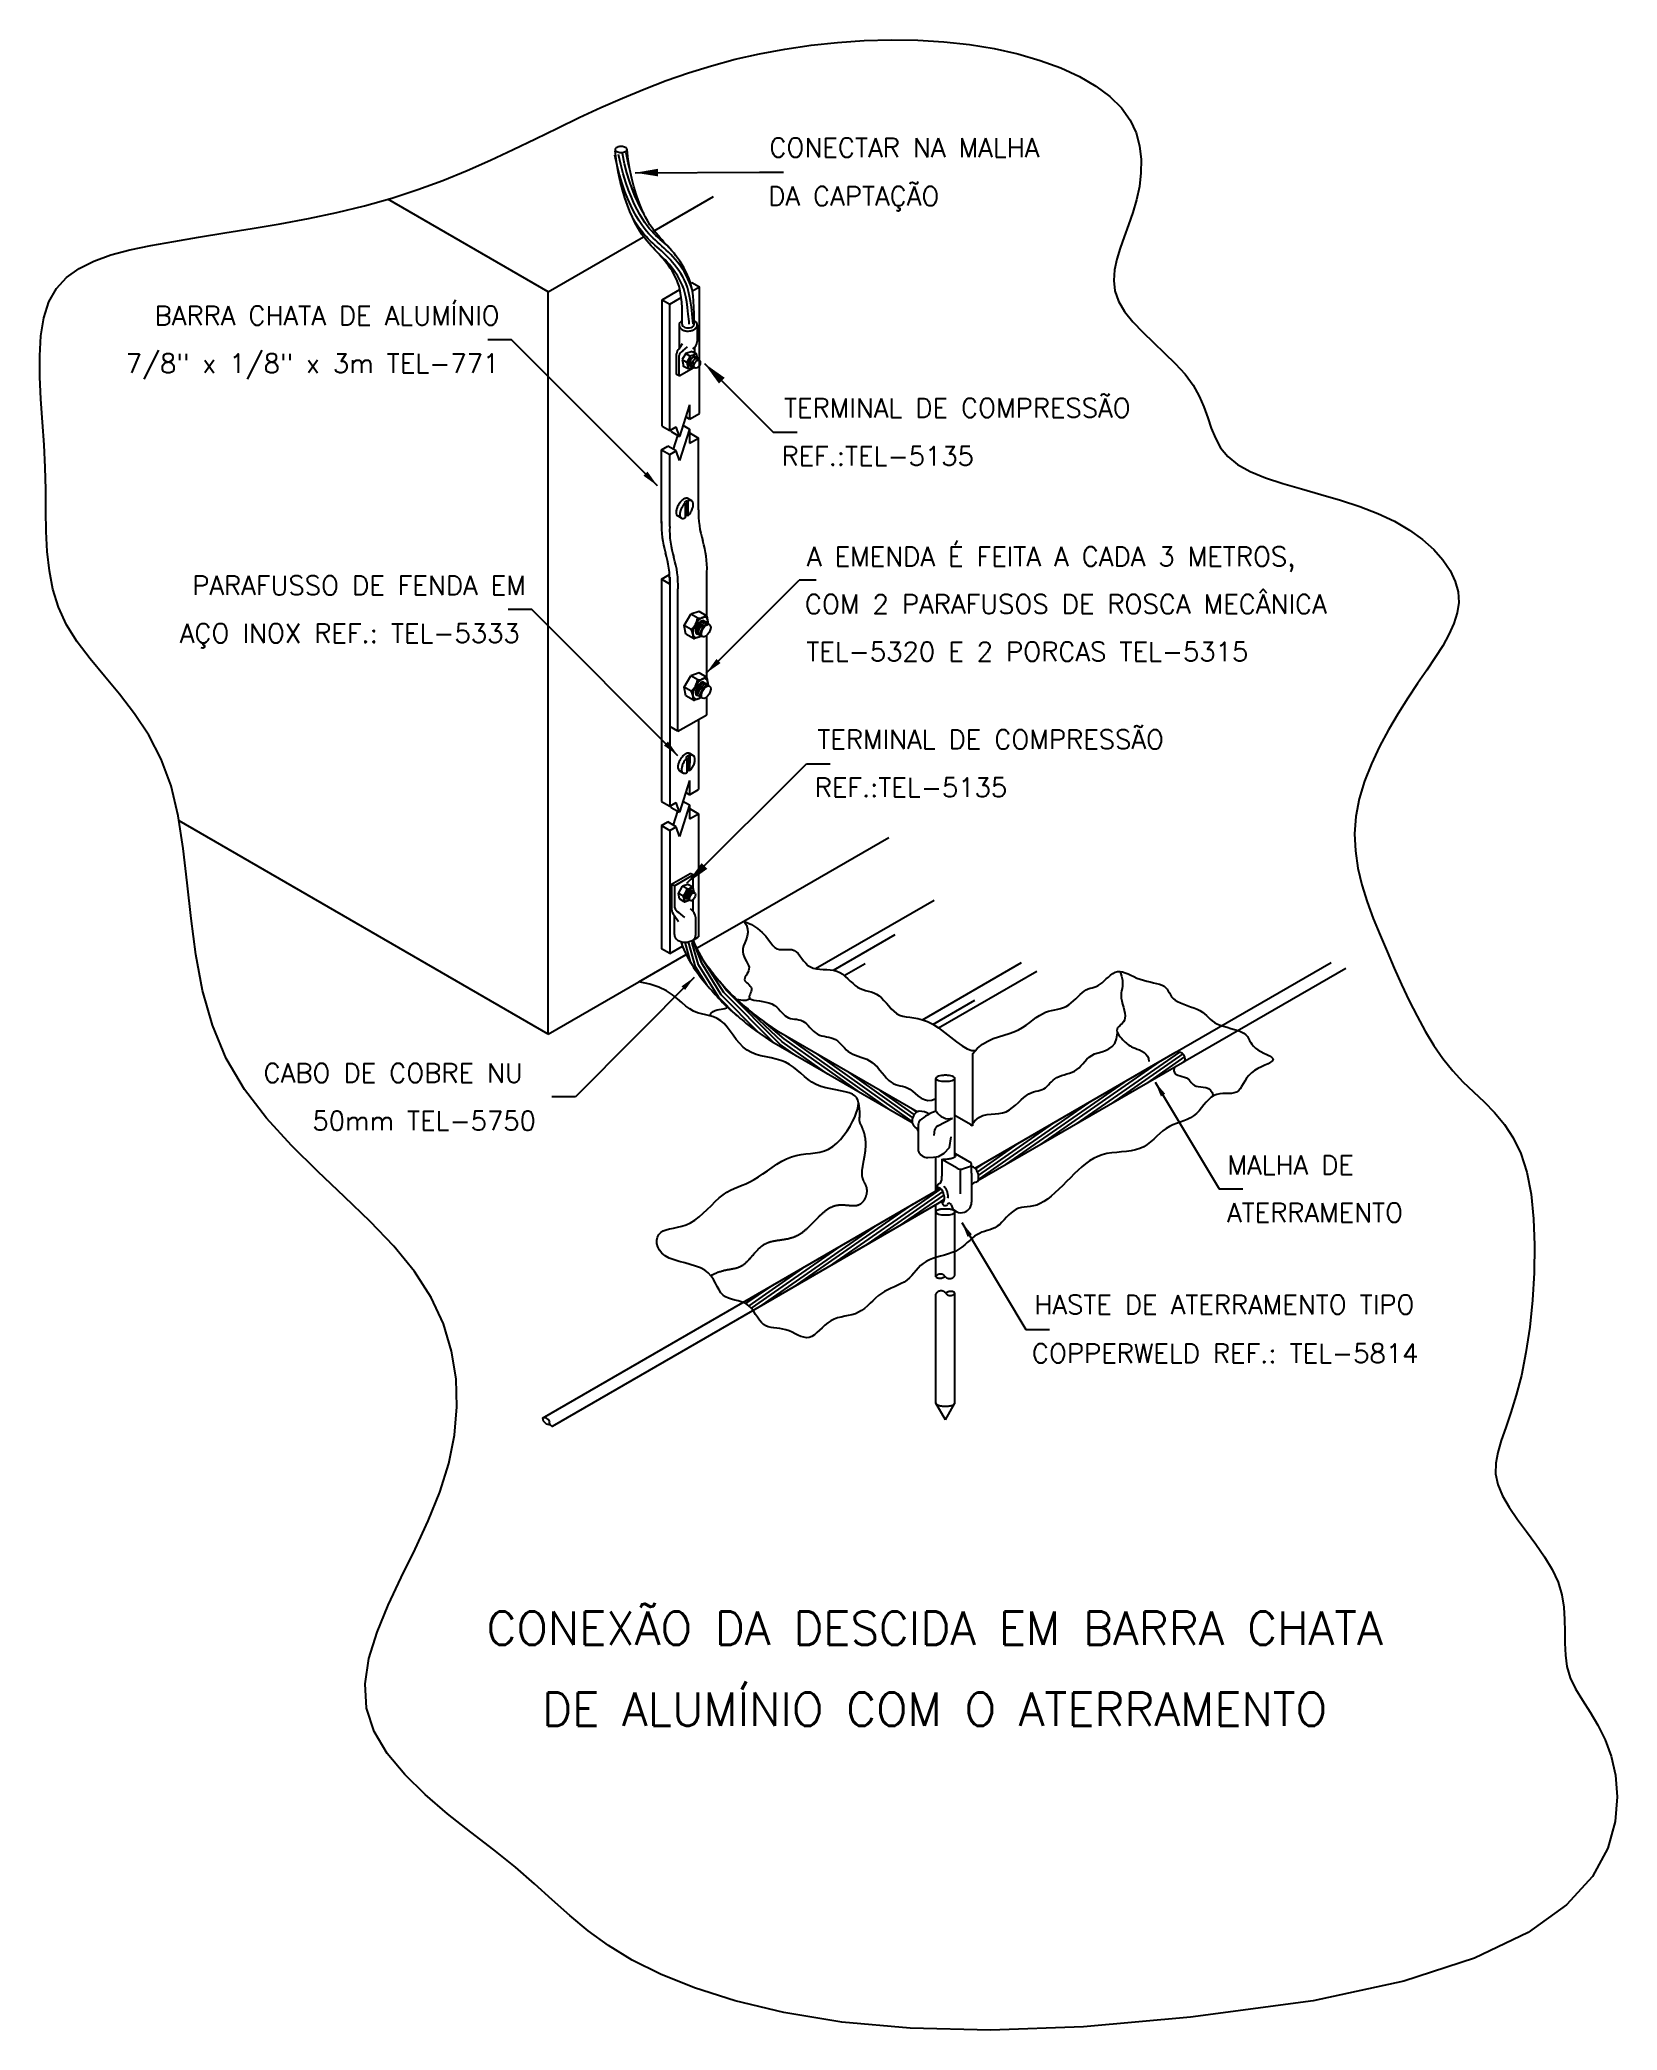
# Model space of a CAD drawing. Header units: millimetres. Extents: x -5068.9 to -5052.3, y -4736.3 to -4715.4.
import ezdxf
from ezdxf.enums import TextEntityAlignment as Align

# ---------------------------------------------------------------- set-up
doc = ezdxf.new("R2010")
doc.units = ezdxf.units.MM
doc.header["$LTSCALE"] = 10
doc.linetypes.add('DASHEDX2', pattern=[1.5, 1, -0.5])
doc.layers.add('Termotécnica', color=7, linetype='Continuous')
doc.styles.add('r140', font='romans.shx')
doc.styles.add('r80', font='romans.shx')

msp = doc.modelspace()

# ---------------------------------------------------------------- texts
at = {"layer": 'Termotécnica', "color": 2, "ltscale": 12.5, "style": 'r80'}
for s, p in [('CONECTAR NA MALHA', (-5061.232, -4716.625)), ('DA CAPTAÇÃO', (-5061.245, -4717.135))]:
    msp.add_text(s, height=0.2, dxfattribs=at).set_placement(p)
at = {"layer": 'Termotécnica', "color": 2, "style": 'r80'}
for s, p in [('BARRA CHATA DE ALUMÍNIO', (-5064.067, -4718.391)), ('7/8" x 1/8" x 3m TEL-771', (-5064.07, -4718.893)), ('PARAFUSSO DE FENDA EM ', (-5063.655, -4721.226)), ('AÇO INOX REF.: TEL-5333', (-5063.855, -4721.728))]:
    msp.add_text(s, height=0.2, dxfattribs=at).set_placement(p, align=Align.RIGHT)
at = {"layer": 'Termotécnica', "color": 2, "ltscale": 1.6, "style": 'r80'}
for s, p in [('TERMINAL DE COMPRESSÃO', (-5061.078, -4719.361)), ('REF.:TEL-5135', (-5061.105, -4719.866)), ('TERMINAL DE COMPRESSÃO', (-5060.728, -4722.844)), ('REF.:TEL-5135', (-5060.755, -4723.348))]:
    msp.add_text(s, height=0.2, dxfattribs=at).set_placement(p)
at = {"layer": 'Termotécnica', "color": 2, "style": 'r80'}
for s, p in [('A EMENDA É FEITA A CADA 3 METROS,', (-5060.838, -4720.922)), ('COM 2 PARAFUSOS DE ROSCA MECÂNICA', (-5060.859, -4721.422)), ('TEL-5320 E 2 PORCAS TEL-5315', (-5060.844, -4721.921)), ('CABO DE COBRE NU', (-5066.548, -4726.349)), ('50mm TEL-5750', (-5066.034, -4726.851)), ('MALHA DE ', (-5056.418, -4727.316)), ('ATERRAMENTO', (-5056.423, -4727.815)), ('HASTE DE ATERRAMENTO TIPO', (-5058.447, -4728.782)), ('COPPERWELD REF.: TEL-5814', (-5058.473, -4729.294))]:
    msp.add_text(s, height=0.2, dxfattribs=at).set_placement(p)
at = {"layer": 'Termotécnica', "color": 5, "style": 'r140'}
for s, p in [('CONEXÃO DA DESCIDA EM BARRA CHATA', (-5059.495, -4732.363)), ('DE ALUMÍNIO COM O ATERRAMENTO', (-5059.495, -4733.214))]:
    msp.add_text(s, height=0.35, dxfattribs=at).set_placement(p, align=Align.BOTTOM_CENTER)

# ---------------------------------------------------------------- linework, layer by layer
at = {"layer": 'Termotécnica', "color": 2, "ltscale": 12.5}
for p, q in [((-5062.642, -4716.79), (-5061.334, -4716.785)), ((-5061.334, -4716.785), (-5061.084, -4716.785))]:
    msp.add_line(p, q, dxfattribs=at)
at = {"layer": 'Termotécnica', "color": 3}
for p, q in [((-5063.555, -4718.041), (-5065.241, -4717.068)), ((-5062.444, -4717.399), (-5061.82, -4717.039)), ((-5063.555, -4718.041), (-5062.553, -4717.462)), ((-5063.555, -4725.84), (-5067.436, -4723.6)), ((-5061.5, -4724.653), (-5059.975, -4723.773)), ((-5063.555, -4725.84), (-5062.604, -4725.29)), ((-5059.678, -4726.657), (-5061.136, -4725.815)), ((-5059.73, -4726.774), (-5061.207, -4725.921)), ((-5059.069, -4727.249), (-5056.966, -4726.035)), ((-5059.041, -4727.38), (-5056.864, -4726.123)), ((-5061.51, -4728.659), (-5059.436, -4727.461)), ((-5061.404, -4728.744), (-5059.393, -4727.583))]:
    msp.add_line(p, q, dxfattribs=at)
at = {"layer": 'Termotécnica', "color": 2}
for p, q in [((-5062.059, -4717.952), (-5062.045, -4717.944)), ((-5062.045, -4717.944), (-5061.967, -4717.99)), ((-5063.555, -4725.84), (-5063.555, -4718.041)), ((-5062.358, -4718.125), (-5062.171, -4718.017)), ((-5062.358, -4719.453), (-5062.358, -4718.125)), ((-5062.358, -4718.125), (-5062.279, -4718.17)), ((-5062.279, -4718.17), (-5062.157, -4718.1)), ((-5062.279, -4719.498), (-5062.279, -4718.17)), ((-5062.041, -4718.032), (-5061.967, -4717.99)), ((-5061.967, -4719.318), (-5061.967, -4717.99)), ((-5063.942, -4718.545), (-5064.192, -4718.545)), ((-5062.407, -4720.08), (-5063.942, -4718.545)), ((-5062.18, -4718.388), (-5062.18, -4718.637)), ((-5061.989, -4718.388), (-5061.989, -4718.564)), ((-5062.071, -4719.229), (-5062.177, -4719.561)), ((-5062.111, -4719.355), (-5062.111, -4719.354)), ((-5062.071, -4719.378), (-5062.111, -4719.355)), ((-5062.071, -4719.229), (-5062.071, -4719.378)), ((-5062.071, -4719.378), (-5061.967, -4719.318)), ((-5062.358, -4719.453), (-5062.279, -4719.498)), ((-5062.279, -4719.498), (-5062.211, -4719.459)), ((-5062.265, -4719.51), (-5062.27, -4719.493)), ((-5062.265, -4719.51), (-5062.177, -4719.561)), ((-5062.196, -4719.55), (-5062.243, -4719.695)), ((-5062.177, -4719.561), (-5062.211, -4719.459)), ((-5062.071, -4719.483), (-5062.177, -4719.815)), ((-5062.14, -4719.443), (-5062.071, -4719.483)), ((-5062.071, -4719.483), (-5062.071, -4719.632)), ((-5062.071, -4719.531), (-5062.063, -4719.526)), ((-5062.071, -4719.632), (-5061.975, -4719.577)), ((-5062.063, -4719.526), (-5061.975, -4719.577)), ((-5061.975, -4720.33), (-5061.975, -4719.577)), ((-5062.367, -4719.702), (-5062.299, -4719.662)), ((-5062.367, -4719.702), (-5062.279, -4719.752)), ((-5062.367, -4720.455), (-5062.367, -4719.702)), ((-5062.211, -4719.713), (-5062.299, -4719.662)), ((-5062.279, -4719.752), (-5062.211, -4719.713)), ((-5062.279, -4720.506), (-5062.279, -4719.752)), ((-5062.177, -4719.815), (-5062.211, -4719.713)), ((-5062.098, -4720.232), (-5062.127, -4720.253)), ((-5062.116, -4720.26), (-5062.127, -4720.253)), ((-5062.116, -4720.26), (-5062.117, -4720.416)), ((-5062.098, -4720.232), (-5062.099, -4720.389)), ((-5062.087, -4720.239), (-5062.098, -4720.232)), ((-5062.087, -4720.239), (-5062.088, -4720.395)), ((-5062.048, -4720.237), (-5062.087, -4720.214)), ((-5062.367, -4720.471), (-5062.367, -4720.455)), ((-5062.155, -4720.419), (-5062.194, -4720.396)), ((-5062.099, -4720.389), (-5062.117, -4720.402)), ((-5062.088, -4720.395), (-5062.099, -4720.389)), ((-5062.367, -4721.06), (-5062.281, -4721.01)), ((-5062.367, -4721.06), (-5062.367, -4723.396)), ((-5062.279, -4721.111), (-5062.367, -4721.06)), ((-5062.279, -4721.038), (-5062.279, -4723.446)), ((-5061.895, -4722.047), (-5060.92, -4721.072)), ((-5061.888, -4721.448), (-5061.888, -4720.986)), ((-5060.74, -4721.072), (-5060.92, -4721.072)), ((-5062.192, -4722.659), (-5062.192, -4721.161)), ((-5063.727, -4721.38), (-5063.977, -4721.38)), ((-5062.192, -4722.915), (-5063.727, -4721.38)), ((-5062.126, -4721.548), (-5062.057, -4721.429)), ((-5061.97, -4721.399), (-5062.057, -4721.429)), ((-5061.985, -4721.47), (-5062.057, -4721.429)), ((-5061.892, -4721.444), (-5061.97, -4721.399)), ((-5061.931, -4721.496), (-5061.933, -4721.509)), ((-5061.912, -4721.503), (-5061.914, -4721.52)), ((-5061.893, -4721.513), (-5061.895, -4721.531)), ((-5061.87, -4721.532), (-5061.885, -4721.453)), ((-5062.109, -4721.638), (-5062.126, -4721.548)), ((-5062.054, -4721.59), (-5062.126, -4721.548)), ((-5062.03, -4721.683), (-5062.109, -4721.638)), ((-5061.943, -4721.658), (-5062.019, -4721.684)), ((-5062.001, -4721.63), (-5061.984, -4721.62)), ((-5061.982, -4721.641), (-5061.965, -4721.631)), ((-5061.963, -4721.651), (-5061.946, -4721.641)), ((-5061.888, -4722.094), (-5061.888, -4721.652)), ((-5061.874, -4721.524), (-5061.876, -4721.534)), ((-5062.126, -4722.195), (-5062.057, -4722.075)), ((-5061.97, -4722.045), (-5062.057, -4722.075)), ((-5061.985, -4722.117), (-5062.057, -4722.075)), ((-5061.892, -4722.09), (-5061.97, -4722.045)), ((-5061.931, -4722.142), (-5061.933, -4722.155)), ((-5061.87, -4722.178), (-5061.885, -4722.1)), ((-5062.054, -4722.236), (-5062.126, -4722.195)), ((-5062.109, -4722.285), (-5062.126, -4722.195)), ((-5062.03, -4722.33), (-5062.109, -4722.285)), ((-5061.943, -4722.305), (-5062.019, -4722.331)), ((-5062.001, -4722.276), (-5061.984, -4722.267)), ((-5061.982, -4722.287), (-5061.965, -4722.278)), ((-5061.963, -4722.298), (-5061.946, -4722.288)), ((-5061.912, -4722.149), (-5061.914, -4722.166)), ((-5061.893, -4722.16), (-5061.895, -4722.177)), ((-5061.888, -4722.484), (-5061.888, -4722.297)), ((-5061.874, -4722.171), (-5061.876, -4722.181)), ((-5062.192, -4722.659), (-5061.888, -4722.484)), ((-5061.975, -4722.534), (-5061.975, -4723.271)), ((-5062.192, -4722.659), (-5062.279, -4722.608)), ((-5062.08, -4722.91), (-5062.109, -4722.931)), ((-5062.098, -4722.938), (-5062.109, -4722.931)), ((-5062.098, -4722.938), (-5062.099, -4723.094)), ((-5062.08, -4722.91), (-5062.081, -4723.067)), ((-5062.069, -4722.917), (-5062.08, -4722.91)), ((-5062.069, -4722.917), (-5062.07, -4723.073)), ((-5062.03, -4722.915), (-5062.069, -4722.892)), ((-5062.071, -4723.177), (-5062.177, -4723.509)), ((-5062.137, -4723.097), (-5062.176, -4723.074)), ((-5062.081, -4723.067), (-5062.099, -4723.08)), ((-5062.07, -4723.073), (-5062.081, -4723.067)), ((-5062.071, -4723.177), (-5062.071, -4723.326)), ((-5062.367, -4723.396), (-5062.279, -4723.446)), ((-5062.14, -4723.391), (-5062.071, -4723.431)), ((-5062.111, -4723.303), (-5062.111, -4723.302)), ((-5062.071, -4723.326), (-5062.111, -4723.303)), ((-5062.071, -4723.326), (-5061.975, -4723.271)), ((-5062.367, -4723.65), (-5062.299, -4723.61)), ((-5062.211, -4723.661), (-5062.299, -4723.61)), ((-5062.279, -4723.446), (-5062.211, -4723.407)), ((-5062.265, -4723.458), (-5062.27, -4723.441)), ((-5062.265, -4723.458), (-5062.177, -4723.509)), ((-5062.196, -4723.498), (-5062.243, -4723.643)), ((-5062.177, -4723.509), (-5062.211, -4723.407)), ((-5062.071, -4723.431), (-5062.177, -4723.763)), ((-5062.071, -4723.431), (-5062.071, -4723.58)), ((-5062.071, -4723.479), (-5062.063, -4723.474)), ((-5062.071, -4723.58), (-5061.975, -4723.525)), ((-5062.063, -4723.474), (-5061.975, -4723.525)), ((-5061.975, -4723.525), (-5061.975, -4724.818)), ((-5062.367, -4723.65), (-5062.279, -4723.7)), ((-5062.367, -4723.65), (-5062.367, -4724.943)), ((-5062.279, -4723.7), (-5062.211, -4723.661)), ((-5062.279, -4723.7), (-5062.279, -4724.994)), ((-5062.279, -4723.7), (-5062.279, -4724.994)), ((-5062.177, -4723.763), (-5062.211, -4723.661)), ((-5062.187, -4724.363), (-5062.143, -4724.286)), ((-5062.176, -4724.42), (-5062.187, -4724.363)), ((-5062.141, -4724.389), (-5062.187, -4724.363)), ((-5062.126, -4724.449), (-5062.176, -4724.42)), ((-5062.087, -4724.267), (-5062.143, -4724.286)), ((-5062.097, -4724.313), (-5062.143, -4724.286)), ((-5062.07, -4724.433), (-5062.118, -4724.45)), ((-5062.107, -4724.415), (-5062.096, -4724.409)), ((-5062.095, -4724.422), (-5062.084, -4724.416)), ((-5062.037, -4724.296), (-5062.087, -4724.267)), ((-5062.083, -4724.429), (-5062.072, -4724.422)), ((-5062.062, -4724.329), (-5062.063, -4724.337)), ((-5062.05, -4724.333), (-5062.051, -4724.344)), ((-5062.038, -4724.34), (-5062.039, -4724.351)), ((-5062.023, -4724.352), (-5062.033, -4724.302)), ((-5062.026, -4724.347), (-5062.027, -4724.354)), ((-5062.23, -4724.795), (-5062.23, -4724.591)), ((-5062.003, -4724.795), (-5062.003, -4724.617)), ((-5061.996, -4724.939), (-5061.5, -4724.653)), ((-5062.034, -4724.852), (-5061.975, -4724.818)), ((-5062.604, -4725.29), (-5062.106, -4725.003)), ((-5062.279, -4724.994), (-5062.367, -4724.943)), ((-5062.279, -4724.994), (-5062.145, -4724.916)), ((-5062.022, -4725.244), (-5063.269, -4726.501)), ((-5059.092, -4726.804), (-5059.092, -4726.044)), ((-5059.483, -4726.652), (-5059.483, -4726.305)), ((-5059.281, -4727.128), (-5059.281, -4726.305)), ((-5063.269, -4726.501), (-5063.519, -4726.501)), ((-5057.178, -4726.344), (-5056.506, -4727.466)), ((-5059.46, -4726.803), (-5059.306, -4726.723)), ((-5059.092, -4726.804), (-5059.281, -4726.695)), ((-5059.667, -4726.791), (-5059.667, -4727.066)), ((-5059.5, -4726.904), (-5059.494, -4726.844)), ((-5059.483, -4727.489), (-5059.483, -4727.13)), ((-5059.42, -4727.156), (-5059.42, -4727.333)), ((-5059.258, -4727.25), (-5059.418, -4727.156)), ((-5059.126, -4727.185), (-5059.277, -4727.099)), ((-5059.227, -4727.26), (-5059.227, -4727.518)), ((-5059.192, -4727.254), (-5059.118, -4727.227)), ((-5059.108, -4727.301), (-5059.108, -4727.212)), ((-5059.108, -4727.301), (-5059.108, -4727.607)), ((-5056.506, -4727.466), (-5056.256, -4727.466)), ((-5059.483, -4727.709), (-5059.483, -4727.635)), ((-5059.209, -4727.82), (-5058.538, -4728.943)), ((-5058.538, -4728.943), (-5058.288, -4728.943))]:
    msp.add_line(p, q, dxfattribs=at)
at = {"layer": 'Termotécnica', "color": 2, "ltscale": 1.6}
for p, q in [((-5062.181, -4718.639), (-5062.144, -4718.583)), ((-5062.206, -4718.91), (-5062.206, -4718.694)), ((-5062.181, -4718.925), (-5062.181, -4718.709)), ((-5062.142, -4718.662), (-5062.092, -4718.618)), ((-5062.014, -4718.685), (-5062.014, -4718.622)), ((-5061.915, -4718.793), (-5061.191, -4719.517)), ((-5062.181, -4718.925), (-5062.206, -4718.91)), ((-5062.181, -4718.925), (-5062.025, -4718.835)), ((-5061.191, -4719.517), (-5060.941, -4719.517)), ((-5062.098, -4724.256), (-5060.842, -4722.999)), ((-5060.842, -4722.999), (-5060.592, -4722.999)), ((-5062.26, -4724.264), (-5062.064, -4724.151)), ((-5062.23, -4724.282), (-5062.034, -4724.168)), ((-5062.034, -4724.168), (-5062.064, -4724.151)), ((-5062.034, -4724.3), (-5062.034, -4724.168)), ((-5062.26, -4724.264), (-5062.26, -4724.525)), ((-5062.23, -4724.282), (-5062.26, -4724.264)), ((-5062.23, -4724.282), (-5062.23, -4724.508)), ((-5062.034, -4724.549), (-5062.034, -4724.427)), ((-5062.231, -4724.59), (-5062.187, -4724.656)), ((-5062.185, -4724.562), (-5062.125, -4724.615))]:
    msp.add_line(p, q, dxfattribs=at)
at = {"layer": 'Termotécnica', "color": 1, "ltscale": 1.6}
for p, q in [((-5062.11, -4718.689), (-5062.147, -4718.753)), ((-5062.147, -4718.753), (-5062.1, -4718.78)), ((-5062.147, -4718.753), (-5062.133, -4718.821)), ((-5062.044, -4718.668), (-5062.11, -4718.689)), ((-5062.11, -4718.689), (-5062.063, -4718.717)), ((-5062.063, -4718.717), (-5062.1, -4718.78)), ((-5062.1, -4718.78), (-5062.085, -4718.848)), ((-5061.997, -4718.695), (-5062.063, -4718.717)), ((-5062.044, -4718.668), (-5061.997, -4718.695)), ((-5062.031, -4718.724), (-5061.967, -4718.76)), ((-5061.985, -4718.75), (-5061.997, -4718.695)), ((-5062.133, -4718.821), (-5062.085, -4718.848)), ((-5062.085, -4718.848), (-5062.032, -4718.831)), ((-5062.077, -4718.805), (-5062.014, -4718.841))]:
    msp.add_line(p, q, dxfattribs=at)
at = {"layer": 'Termotécnica', "color": 1}
for p, q in [((-5060.747, -4725.152), (-5059.5, -4724.432)), ((-5061.942, -4725.094), (-5062.036, -4724.852)), ((-5060.558, -4725.169), (-5059.908, -4724.794)), ((-5062.138, -4724.934), (-5062.155, -4724.87)), ((-5062.058, -4725.091), (-5062.117, -4724.875)), ((-5062.009, -4725.133), (-5062.081, -4724.871)), ((-5061.978, -4725.114), (-5062.043, -4724.885)), ((-5061.712, -4725.403), (-5061.992, -4724.966)), ((-5061.889, -4725.323), (-5062.009, -4725.133)), ((-5061.763, -4725.454), (-5061.978, -4725.114)), ((-5061.738, -4725.429), (-5061.942, -4725.094)), ((-5060.446, -4725.224), (-5060.226, -4725.097)), ((-5059.622, -4725.689), (-5058.582, -4725.089)), ((-5059.454, -4725.776), (-5058.422, -4725.18)), ((-5061.572, -4725.647), (-5061.763, -4725.454)), ((-5061.687, -4725.378), (-5061.753, -4725.288)), ((-5061.34, -4725.829), (-5061.738, -4725.429)), ((-5061.185, -4725.933), (-5061.712, -4725.403)), ((-5061.119, -4725.949), (-5061.687, -4725.378)), ((-5059.512, -4725.738), (-5059.072, -4725.484)), ((-5061.098, -4725.92), (-5061.52, -4725.522)), ((-5061.077, -4725.89), (-5061.286, -4725.711)), ((-5060.286, -4726.452), (-5061.077, -4725.89)), ((-5059.955, -4726.644), (-5061.056, -4725.861)), ((-5060.949, -4726.07), (-5061.119, -4725.949)), ((-5060.617, -4726.261), (-5061.098, -4725.92)), ((-5059.732, -4726.758), (-5060.725, -4726.052)), ((-5056.923, -4726.029), (-5058.007, -4726.783)), ((-5056.885, -4726.047), (-5057.635, -4726.568)), ((-5056.865, -4726.077), (-5057.263, -4726.354)), ((-5056.863, -4726.119), (-5056.891, -4726.139)), ((-5059.726, -4726.718), (-5060.394, -4726.244)), ((-5057.134, -4726.132), (-5058.379, -4726.998)), ((-5059.709, -4726.686), (-5060.062, -4726.435)), ((-5057.505, -4726.347), (-5058.751, -4727.212)), ((-5059.683, -4726.66), (-5059.731, -4726.626)), ((-5057.877, -4726.561), (-5059.036, -4727.367)), ((-5058.249, -4726.776), (-5059.035, -4727.322)), ((-5058.621, -4726.991), (-5059.045, -4727.286)), ((-5058.993, -4727.206), (-5059.064, -4727.255)), ((-5059.43, -4727.466), (-5060.61, -4728.286)), ((-5059.408, -4727.494), (-5060.238, -4728.071)), ((-5059.396, -4727.529), (-5059.866, -4727.856)), ((-5059.391, -4727.57), (-5059.494, -4727.642)), ((-5059.726, -4727.627), (-5060.982, -4728.5)), ((-5060.109, -4727.85), (-5061.354, -4728.715)), ((-5060.48, -4728.064), (-5061.424, -4728.72)), ((-5060.852, -4728.279), (-5061.449, -4728.694)), ((-5061.224, -4728.494), (-5061.481, -4728.672))]:
    msp.add_line(p, q, dxfattribs=at)
at = {"layer": 'Termotécnica', "color": 1, "linetype": 'DASHEDX2'}
for p, q in [((-5056.966, -4726.035), (-5055.327, -4725.089)), ((-5056.86, -4726.121), (-5055.174, -4725.148)), ((-5059.483, -4728.39), (-5059.483, -4727.709)), ((-5059.281, -4728.373), (-5059.281, -4727.709)), ((-5059.483, -4729.718), (-5059.483, -4728.574)), ((-5059.281, -4729.718), (-5059.281, -4728.558)), ((-5063.616, -4729.875), (-5061.51, -4728.659)), ((-5063.51, -4729.96), (-5061.404, -4728.744)), ((-5059.382, -4729.894), (-5059.483, -4729.718)), ((-5059.382, -4729.894), (-5059.281, -4729.718))]:
    msp.add_line(p, q, dxfattribs=at)
at = {"layer": 'Termotécnica', "color": 1}
for points in [[(-5055.518, -4735.996), (-5056.805, -4736.171), (-5057.931, -4736.271), (-5058.909, -4736.306), (-5059.751, -4736.286), (-5060.471, -4736.221), (-5061.08, -4736.121), (-5061.592, -4735.997), (-5062.02, -4735.86), (-5062.376, -4735.716), (-5062.672, -4735.569), (-5062.922, -4735.418), (-5063.137, -4735.262), (-5063.33, -4735.102), (-5063.513, -4734.937), (-5063.699, -4734.767), (-5063.901, -4734.592), (-5064.127, -4734.412), (-5064.368, -4734.225), (-5064.613, -4734.032), (-5064.849, -4733.83), (-5065.064, -4733.619), (-5065.247, -4733.399), (-5065.385, -4733.167), (-5065.466, -4732.924), (-5065.481, -4732.668), (-5065.44, -4732.401), (-5065.354, -4732.124), (-5065.237, -4731.84), (-5065.1, -4731.549), (-5064.956, -4731.253), (-5064.817, -4730.954), (-5064.695, -4730.653), (-5064.602, -4730.353), (-5064.542, -4730.053), (-5064.515, -4729.755), (-5064.524, -4729.461), (-5064.571, -4729.171), (-5064.658, -4728.885), (-5064.787, -4728.606), (-5064.96, -4728.335), (-5065.177, -4728.07), (-5065.427, -4727.81), (-5065.698, -4727.55), (-5065.978, -4727.285), (-5066.255, -4727.011), (-5066.516, -4726.725), (-5066.749, -4726.421), (-5066.942, -4726.097), (-5067.086, -4725.748), (-5067.188, -4725.382), (-5067.258, -4725.005), (-5067.309, -4724.626), (-5067.349, -4724.251), (-5067.391, -4723.889), (-5067.444, -4723.547), (-5067.519, -4723.233), (-5067.625, -4722.952), (-5067.755, -4722.701), (-5067.903, -4722.475), (-5068.06, -4722.269), (-5068.218, -4722.078), (-5068.369, -4721.896), (-5068.505, -4721.718), (-5068.618, -4721.54), (-5068.703, -4721.356), (-5068.762, -4721.167), (-5068.799, -4720.971), (-5068.821, -4720.768), (-5068.831, -4720.558), (-5068.835, -4720.342), (-5068.837, -4720.118), (-5068.843, -4719.887), (-5068.855, -4719.65), (-5068.872, -4719.409), (-5068.887, -4719.169), (-5068.898, -4718.936), (-5068.899, -4718.712), (-5068.887, -4718.503), (-5068.856, -4718.313), (-5068.803, -4718.147), (-5068.723, -4718.006), (-5068.618, -4717.891), (-5068.487, -4717.796), (-5068.332, -4717.718), (-5068.154, -4717.654), (-5067.954, -4717.601), (-5067.733, -4717.554), (-5067.491, -4717.511), (-5067.231, -4717.468), (-5066.955, -4717.423), (-5066.669, -4717.376), (-5066.374, -4717.325), (-5066.076, -4717.269), (-5065.779, -4717.206), (-5065.486, -4717.136), (-5065.2, -4717.056), (-5064.926, -4716.967), (-5064.663, -4716.87), (-5064.409, -4716.766), (-5064.163, -4716.657), (-5063.924, -4716.546), (-5063.689, -4716.433), (-5063.459, -4716.321), (-5063.231, -4716.211), (-5063.004, -4716.106), (-5062.777, -4716.006), (-5062.549, -4715.911), (-5062.317, -4715.822), (-5062.081, -4715.74), (-5061.84, -4715.665), (-5061.591, -4715.598), (-5061.334, -4715.539), (-5061.068, -4715.49), (-5060.794, -4715.45), (-5060.515, -4715.42), (-5060.234, -4715.401), (-5059.952, -4715.393), (-5059.672, -4715.397), (-5059.397, -4715.414), (-5059.128, -4715.443), (-5058.868, -4715.486), (-5058.62, -4715.541), (-5058.387, -4715.609), (-5058.17, -4715.689), (-5057.974, -4715.779), (-5057.8, -4715.88), (-5057.652, -4715.99), (-5057.532, -4716.109), (-5057.441, -4716.236), (-5057.378, -4716.37), (-5057.34, -4716.508), (-5057.324, -4716.649), (-5057.326, -4716.792), (-5057.343, -4716.934), (-5057.373, -4717.073), (-5057.411, -4717.208), (-5057.456, -4717.337), (-5057.502, -4717.462), (-5057.545, -4717.581), (-5057.581, -4717.697), (-5057.605, -4717.81), (-5057.613, -4717.921), (-5057.601, -4718.03), (-5057.564, -4718.139), (-5057.499, -4718.247), (-5057.411, -4718.355), (-5057.308, -4718.464), (-5057.195, -4718.574), (-5057.078, -4718.684), (-5056.966, -4718.795), (-5056.863, -4718.907), (-5056.777, -4719.021), (-5056.713, -4719.136), (-5056.664, -4719.251), (-5056.625, -4719.364), (-5056.587, -4719.474), (-5056.544, -4719.58), (-5056.489, -4719.68), (-5056.414, -4719.772), (-5056.312, -4719.855), (-5056.179, -4719.929), (-5056.018, -4719.994), (-5055.837, -4720.054), (-5055.64, -4720.112), (-5055.436, -4720.17), (-5055.229, -4720.23), (-5055.027, -4720.295), (-5054.836, -4720.369), (-5054.661, -4720.452), (-5054.505, -4720.544), (-5054.367, -4720.644), (-5054.249, -4720.749), (-5054.152, -4720.858), (-5054.077, -4720.97), (-5054.024, -4721.083), (-5053.994, -4721.195), (-5053.987, -4721.305), (-5054.003, -4721.415), (-5054.037, -4721.526), (-5054.089, -4721.64), (-5054.155, -4721.759), (-5054.234, -4721.883), (-5054.323, -4722.016), (-5054.419, -4722.158), (-5054.52, -4722.31), (-5054.623, -4722.473), (-5054.724, -4722.643), (-5054.819, -4722.82), (-5054.905, -4723), (-5054.977, -4723.184), (-5055.033, -4723.369), (-5055.069, -4723.554), (-5055.081, -4723.736), (-5055.073, -4723.916), (-5055.046, -4724.095), (-5055.004, -4724.273), (-5054.949, -4724.449), (-5054.885, -4724.624), (-5054.814, -4724.799), (-5054.74, -4724.973), (-5054.664, -4725.148), (-5054.587, -4725.32), (-5054.507, -4725.489), (-5054.425, -4725.653), (-5054.339, -4725.811), (-5054.248, -4725.959), (-5054.152, -4726.098), (-5054.05, -4726.225), (-5053.942, -4726.34), (-5053.83, -4726.447), (-5053.718, -4726.553), (-5053.61, -4726.665), (-5053.507, -4726.789), (-5053.415, -4726.93), (-5053.335, -4727.096), (-5053.272, -4727.292), (-5053.227, -4727.522), (-5053.2, -4727.781), (-5053.19, -4728.059), (-5053.195, -4728.347), (-5053.212, -4728.636), (-5053.241, -4728.919), (-5053.28, -4729.185), (-5053.328, -4729.426), (-5053.382, -4729.635), (-5053.438, -4729.816), (-5053.492, -4729.973), (-5053.539, -4730.111), (-5053.576, -4730.235), (-5053.598, -4730.35), (-5053.599, -4730.461), (-5053.577, -4730.573), (-5053.527, -4730.69), (-5053.456, -4730.812), (-5053.37, -4730.939), (-5053.275, -4731.068), (-5053.178, -4731.2), (-5053.086, -4731.333), (-5053.005, -4731.467), (-5052.943, -4731.6), (-5052.903, -4731.731), (-5052.882, -4731.861), (-5052.874, -4731.99), (-5052.873, -4732.116), (-5052.872, -4732.241), (-5052.866, -4732.364), (-5052.849, -4732.484), (-5052.814, -4732.603), (-5052.759, -4732.72), (-5052.687, -4732.839), (-5052.607, -4732.965), (-5052.524, -4733.102), (-5052.447, -4733.255), (-5052.383, -4733.428), (-5052.339, -4733.627), (-5052.321, -4733.854), (-5052.341, -4734.113), (-5052.42, -4734.395), (-5052.582, -4734.69), (-5052.853, -4734.988), (-5053.257, -4735.278), (-5053.82, -4735.55), (-5054.565, -4735.792), (-5055.518, -4735.996)], [(-5062.048, -4724.859), (-5062.043, -4724.885)]]:
    msp.add_lwpolyline(points, dxfattribs=at)
at = {"layer": 'Termotécnica', "color": 1, "ltscale": 1.6}
for points in [[(-5062.041, -4718.028), (-5062.055, -4717.984), (-5062.07, -4717.942), (-5062.087, -4717.903), (-5062.107, -4717.865), (-5062.128, -4717.829), (-5062.15, -4717.794), (-5062.173, -4717.762), (-5062.197, -4717.731), (-5062.221, -4717.702), (-5062.246, -4717.675), (-5062.269, -4717.649), (-5062.293, -4717.626), (-5062.316, -4717.603), (-5062.339, -4717.582), (-5062.362, -4717.561), (-5062.384, -4717.54), (-5062.407, -4717.52), (-5062.43, -4717.5), (-5062.452, -4717.479), (-5062.475, -4717.456), (-5062.498, -4717.432), (-5062.522, -4717.404), (-5062.547, -4717.373), (-5062.573, -4717.337), (-5062.6, -4717.296), (-5062.628, -4717.249), (-5062.658, -4717.195), (-5062.688, -4717.133), (-5062.719, -4717.064), (-5062.75, -4716.988), (-5062.779, -4716.904), (-5062.807, -4716.813), (-5062.833, -4716.713), (-5062.855, -4716.606)], [(-5062.288, -4717.574), (-5062.311, -4717.552), (-5062.334, -4717.531), (-5062.357, -4717.51), (-5062.38, -4717.49), (-5062.402, -4717.47), (-5062.424, -4717.449), (-5062.446, -4717.428), (-5062.468, -4717.404), (-5062.491, -4717.378), (-5062.515, -4717.349), (-5062.539, -4717.314), (-5062.565, -4717.275), (-5062.592, -4717.229), (-5062.621, -4717.176), (-5062.651, -4717.116), (-5062.682, -4717.048), (-5062.711, -4716.974), (-5062.74, -4716.891), (-5062.768, -4716.802), (-5062.793, -4716.704), (-5062.816, -4716.597)], [(-5062.548, -4717.224), (-5062.557, -4717.209), (-5062.585, -4717.157), (-5062.615, -4717.098), (-5062.644, -4717.032), (-5062.673, -4716.959), (-5062.702, -4716.879), (-5062.729, -4716.791), (-5062.753, -4716.695), (-5062.776, -4716.589)], [(-5062.7, -4716.74), (-5062.714, -4716.685), (-5062.736, -4716.581)], [(-5062.033, -4718.378), (-5062.036, -4718.351), (-5062.043, -4718.271), (-5062.051, -4718.201), (-5062.06, -4718.14), (-5062.07, -4718.086), (-5062.081, -4718.039), (-5062.093, -4717.997), (-5062.107, -4717.958), (-5062.124, -4717.92), (-5062.142, -4717.884), (-5062.162, -4717.85), (-5062.184, -4717.817), (-5062.206, -4717.786), (-5062.229, -4717.756), (-5062.252, -4717.728), (-5062.276, -4717.702), (-5062.299, -4717.678), (-5062.321, -4717.655), (-5062.344, -4717.633), (-5062.367, -4717.611), (-5062.389, -4717.591), (-5062.412, -4717.571), (-5062.434, -4717.55), (-5062.457, -4717.53), (-5062.48, -4717.508), (-5062.504, -4717.485), (-5062.528, -4717.459), (-5062.554, -4717.43), (-5062.579, -4717.398), (-5062.606, -4717.36), (-5062.634, -4717.318), (-5062.663, -4717.269), (-5062.674, -4717.249)], [(-5062.074, -4718.381), (-5062.076, -4718.354), (-5062.084, -4718.275), (-5062.092, -4718.206), (-5062.1, -4718.146), (-5062.11, -4718.095), (-5062.12, -4718.05), (-5062.132, -4718.009), (-5062.145, -4717.973), (-5062.161, -4717.938), (-5062.178, -4717.904), (-5062.197, -4717.871), (-5062.217, -4717.84), (-5062.238, -4717.81), (-5062.261, -4717.782), (-5062.283, -4717.755), (-5062.306, -4717.73), (-5062.328, -4717.706), (-5062.35, -4717.683), (-5062.372, -4717.662), (-5062.394, -4717.641), (-5062.4, -4717.636)]]:
    msp.add_lwpolyline(points, dxfattribs=at)
at = {"layer": 'Termotécnica', "color": 3, "ltscale": 1.6}
msp.add_lwpolyline([(-5062.727, -4716.546, 0.174532), (-5062.731, -4716.535, 0.104234), (-5062.746, -4716.523, 0.065017), (-5062.764, -4716.517, 0.051167), (-5062.79, -4716.514, 0.051167), (-5062.815, -4716.517, 0.065017), (-5062.834, -4716.523, 0.104234), (-5062.848, -4716.535, 0.174532), (-5062.852, -4716.546, 0.174532), (-5062.848, -4716.556, 0.104234), (-5062.834, -4716.568, 0.065017), (-5062.815, -4716.574, 0.051167), (-5062.79, -4716.577, 0.051167), (-5062.764, -4716.574, 0.065017), (-5062.746, -4716.568, 0.104234), (-5062.731, -4716.556, 0.174532)], format="xyb", close=True, dxfattribs=at)
for points in [[(-5062.147, -4718.382), (-5062.147, -4718.276), (-5062.149, -4718.208), (-5062.153, -4718.149), (-5062.157, -4718.099), (-5062.164, -4718.055), (-5062.171, -4718.017), (-5062.181, -4717.982), (-5062.192, -4717.948), (-5062.205, -4717.915), (-5062.22, -4717.883), (-5062.237, -4717.852), (-5062.255, -4717.822), (-5062.273, -4717.793), (-5062.292, -4717.766), (-5062.312, -4717.74), (-5062.332, -4717.715), (-5062.351, -4717.691), (-5062.371, -4717.669), (-5062.39, -4717.647), (-5062.41, -4717.625), (-5062.431, -4717.603), (-5062.452, -4717.58), (-5062.473, -4717.557), (-5062.495, -4717.533), (-5062.519, -4717.506), (-5062.543, -4717.475), (-5062.568, -4717.441), (-5062.593, -4717.403), (-5062.618, -4717.36), (-5062.644, -4717.312), (-5062.67, -4717.258), (-5062.697, -4717.197), (-5062.724, -4717.129), (-5062.75, -4717.053), (-5062.775, -4716.969), (-5062.799, -4716.878), (-5062.82, -4716.779), (-5062.838, -4716.672), (-5062.851, -4716.561)], [(-5062.022, -4718.383), (-5062.022, -4718.355), (-5062.023, -4718.274), (-5062.025, -4718.203), (-5062.028, -4718.14), (-5062.033, -4718.084), (-5062.04, -4718.034), (-5062.05, -4717.988), (-5062.061, -4717.946), (-5062.075, -4717.904), (-5062.091, -4717.865), (-5062.109, -4717.827), (-5062.128, -4717.791), (-5062.148, -4717.756), (-5062.17, -4717.724), (-5062.191, -4717.693), (-5062.213, -4717.664), (-5062.234, -4717.636), (-5062.256, -4717.61), (-5062.277, -4717.586), (-5062.298, -4717.563), (-5062.319, -4717.54), (-5062.34, -4717.518), (-5062.36, -4717.495), (-5062.381, -4717.473), (-5062.402, -4717.45), (-5062.423, -4717.426), (-5062.444, -4717.399), (-5062.465, -4717.37), (-5062.487, -4717.337), (-5062.509, -4717.299), (-5062.533, -4717.256), (-5062.557, -4717.206), (-5062.581, -4717.149), (-5062.607, -4717.085), (-5062.631, -4717.014), (-5062.655, -4716.936), (-5062.677, -4716.849), (-5062.697, -4716.756), (-5062.714, -4716.655), (-5062.727, -4716.546)]]:
    msp.add_lwpolyline(points, dxfattribs=at)
at = {"layer": 'Termotécnica', "color": 2}
for points in [[(-5062.087, -4720.214, 0.174705), (-5062.106, -4720.21, 0.104203), (-5062.135, -4720.221, 0.064948), (-5062.161, -4720.243, 0.051099), (-5062.186, -4720.278, 0.051099), (-5062.204, -4720.317, 0.064948), (-5062.211, -4720.35, 0.104203), (-5062.206, -4720.381, 0.174705), (-5062.194, -4720.396, 0.174705)], [(-5062.116, -4720.26, 0.016409), (-5062.122, -4720.266, 0.051099), (-5062.147, -4720.301, 0.051099), (-5062.165, -4720.34, 0.064948), (-5062.172, -4720.373, 0.104203), (-5062.168, -4720.404, 0.174705), (-5062.155, -4720.419, 0.174705)], [(-5062.088, -4720.395, 0.016409), (-5062.082, -4720.389, 0.051099), (-5062.056, -4720.354, 0.051099), (-5062.038, -4720.315, 0.064948), (-5062.032, -4720.282, 0.104203), (-5062.036, -4720.251, 0.174705), (-5062.048, -4720.237, 0.174705), (-5062.067, -4720.233, 0.06738), (-5062.087, -4720.239, 0.064948)], [(-5062.155, -4720.419, 0.174705), (-5062.137, -4720.422, 0.06738), (-5062.117, -4720.416, 0.064948)], [(-5062.069, -4722.892, 0.174705), (-5062.088, -4722.888, 0.104203), (-5062.117, -4722.9, 0.064948), (-5062.143, -4722.921, 0.051099), (-5062.168, -4722.956, 0.051099), (-5062.186, -4722.995, 0.064948), (-5062.193, -4723.028, 0.104203), (-5062.188, -4723.059, 0.174705), (-5062.176, -4723.074, 0.174705)], [(-5062.098, -4722.938, 0.016409), (-5062.104, -4722.944, 0.051099), (-5062.129, -4722.979, 0.051099), (-5062.147, -4723.018, 0.064948), (-5062.154, -4723.051, 0.104203), (-5062.15, -4723.082, 0.174705), (-5062.137, -4723.097, 0.174705)], [(-5062.07, -4723.073, 0.016409), (-5062.064, -4723.067, 0.051099), (-5062.038, -4723.032, 0.051099), (-5062.02, -4722.993, 0.064948), (-5062.014, -4722.96, 0.104203), (-5062.018, -4722.929, 0.174705), (-5062.03, -4722.915, 0.174705), (-5062.049, -4722.911, 0.06738), (-5062.069, -4722.917, 0.064948)], [(-5062.137, -4723.097, 0.174705), (-5062.119, -4723.1, 0.06738), (-5062.099, -4723.094, 0.064948)], [(-5059.689, -4726.664, 0.057952), (-5059.704, -4726.679, 0.068674), (-5059.722, -4726.708, 0.068674), (-5059.731, -4726.741, 0.094064), (-5059.73, -4726.775, 0.032944)], [(-5059.656, -4726.65, 0.138403), (-5059.689, -4726.664, 0.080567)], [(-5059.73, -4726.775, 0.023838), (-5059.728, -4726.781, 0.202617)], [(-5059.483, -4727.709, 0.236645), (-5059.479, -4727.718, 0.085557), (-5059.454, -4727.731, 0.043156), (-5059.424, -4727.738, 0.031861), (-5059.382, -4727.74, 0.031861), (-5059.34, -4727.738, 0.043156), (-5059.31, -4727.731, 0.085557), (-5059.285, -4727.718, 0.236645), (-5059.281, -4727.709)]]:
    msp.add_lwpolyline(points, format="xyb", dxfattribs=at)
for points in [[(-5061.5, -4724.653), (-5061.473, -4724.694), (-5061.46, -4724.734), (-5061.458, -4724.773), (-5061.465, -4724.81), (-5061.477, -4724.846), (-5061.49, -4724.881), (-5061.502, -4724.914), (-5061.51, -4724.945), (-5061.511, -4724.975), (-5061.506, -4725.002), (-5061.496, -4725.028), (-5061.485, -4725.052), (-5061.472, -4725.076), (-5061.46, -4725.097), (-5061.451, -4725.118), (-5061.445, -4725.138), (-5061.446, -4725.157), (-5061.45, -4725.175), (-5061.458, -4725.192), (-5061.467, -4725.209), (-5061.477, -4725.225), (-5061.485, -4725.239), (-5061.49, -4725.253), (-5061.492, -4725.267), (-5061.488, -4725.279), (-5061.479, -4725.291), (-5061.468, -4725.302), (-5061.456, -4725.313), (-5061.443, -4725.324), (-5061.432, -4725.336), (-5061.423, -4725.348), (-5061.418, -4725.362), (-5061.419, -4725.376), (-5061.423, -4725.391), (-5061.429, -4725.406), (-5061.435, -4725.421), (-5061.441, -4725.435), (-5061.443, -4725.448), (-5061.441, -4725.46), (-5061.432, -4725.47), (-5061.416, -4725.477), (-5061.394, -4725.483), (-5061.366, -4725.487), (-5061.335, -4725.492), (-5061.302, -4725.497), (-5061.268, -4725.503), (-5061.236, -4725.512), (-5061.206, -4725.523), (-5061.179, -4725.538), (-5061.156, -4725.555), (-5061.136, -4725.574), (-5061.118, -4725.594), (-5061.101, -4725.613), (-5061.084, -4725.632), (-5061.067, -4725.648), (-5061.049, -4725.66), (-5061.03, -4725.669), (-5061.01, -4725.675), (-5060.989, -4725.679), (-5060.967, -4725.682), (-5060.945, -4725.685), (-5060.923, -4725.689), (-5060.902, -4725.695), (-5060.881, -4725.704), (-5060.862, -4725.716), (-5060.843, -4725.732), (-5060.824, -4725.751), (-5060.806, -4725.77), (-5060.788, -4725.789), (-5060.769, -4725.808), (-5060.749, -4725.825), (-5060.728, -4725.839), (-5060.705, -4725.85), (-5060.681, -4725.857), (-5060.657, -4725.863), (-5060.632, -4725.868), (-5060.607, -4725.873), (-5060.583, -4725.878), (-5060.56, -4725.886), (-5060.538, -4725.896), (-5060.517, -4725.91), (-5060.498, -4725.927), (-5060.48, -4725.945), (-5060.462, -4725.965), (-5060.443, -4725.985), (-5060.424, -4726.004), (-5060.403, -4726.022), (-5060.38, -4726.038), (-5060.355, -4726.051), (-5060.328, -4726.062), (-5060.299, -4726.072), (-5060.269, -4726.082), (-5060.239, -4726.092), (-5060.209, -4726.105), (-5060.179, -4726.12), (-5060.15, -4726.139), (-5060.123, -4726.162), (-5060.096, -4726.189), (-5060.071, -4726.218), (-5060.047, -4726.247), (-5060.023, -4726.276), (-5059.999, -4726.303), (-5059.976, -4726.327), (-5059.953, -4726.346), (-5059.929, -4726.36), (-5059.906, -4726.37), (-5059.882, -4726.376), (-5059.857, -4726.382), (-5059.833, -4726.387), (-5059.807, -4726.395), (-5059.782, -4726.405), (-5059.755, -4726.42), (-5059.728, -4726.441), (-5059.7, -4726.465), (-5059.67, -4726.49), (-5059.638, -4726.512), (-5059.603, -4726.529), (-5059.566, -4726.537), (-5059.525, -4726.534), (-5059.481, -4726.517)], [(-5061.5, -4724.653), (-5061.421, -4724.69), (-5061.358, -4724.73), (-5061.309, -4724.771), (-5061.27, -4724.811), (-5061.24, -4724.848), (-5061.216, -4724.882), (-5061.194, -4724.91), (-5061.173, -4724.931), (-5061.15, -4724.944), (-5061.125, -4724.951), (-5061.099, -4724.953), (-5061.073, -4724.952), (-5061.046, -4724.951), (-5061.02, -4724.95), (-5060.995, -4724.953), (-5060.972, -4724.961), (-5060.95, -4724.975), (-5060.93, -4724.995), (-5060.911, -4725.019), (-5060.892, -4725.045), (-5060.872, -4725.071), (-5060.85, -4725.096), (-5060.826, -4725.118), (-5060.8, -4725.135), (-5060.77, -4725.147), (-5060.737, -4725.154), (-5060.702, -4725.158), (-5060.665, -4725.16), (-5060.628, -4725.161), (-5060.592, -4725.164), (-5060.556, -4725.169), (-5060.522, -4725.179), (-5060.491, -4725.193), (-5060.461, -4725.212), (-5060.434, -4725.234), (-5060.407, -4725.258), (-5060.381, -4725.283), (-5060.356, -4725.306), (-5060.33, -4725.328), (-5060.304, -4725.346), (-5060.277, -4725.361), (-5060.249, -4725.372), (-5060.22, -4725.381), (-5060.192, -4725.389), (-5060.163, -4725.397), (-5060.134, -4725.408), (-5060.106, -4725.421), (-5060.079, -4725.438), (-5060.053, -4725.46), (-5060.027, -4725.486), (-5060.002, -4725.515), (-5059.976, -4725.544), (-5059.95, -4725.573), (-5059.923, -4725.599), (-5059.894, -4725.622), (-5059.863, -4725.64), (-5059.83, -4725.651), (-5059.795, -4725.659), (-5059.756, -4725.664), (-5059.715, -4725.669), (-5059.67, -4725.677), (-5059.622, -4725.689), (-5059.57, -4725.709), (-5059.513, -4725.737), (-5059.454, -4725.776), (-5059.391, -4725.822), (-5059.328, -4725.872), (-5059.266, -4725.92), (-5059.207, -4725.962), (-5059.152, -4725.995), (-5059.103, -4726.013), (-5059.063, -4726.013)], [(-5059.092, -4726.044), (-5059.044, -4725.989), (-5058.992, -4725.946), (-5058.937, -4725.913), (-5058.88, -4725.888), (-5058.823, -4725.868), (-5058.767, -4725.851), (-5058.713, -4725.835), (-5058.662, -4725.817), (-5058.615, -4725.796), (-5058.572, -4725.771), (-5058.532, -4725.745), (-5058.495, -4725.719), (-5058.46, -4725.692), (-5058.427, -4725.667), (-5058.394, -4725.645), (-5058.362, -4725.626), (-5058.329, -4725.611), (-5058.297, -4725.6), (-5058.265, -4725.592), (-5058.233, -4725.585), (-5058.201, -4725.578), (-5058.171, -4725.571), (-5058.141, -4725.561), (-5058.112, -4725.549), (-5058.085, -4725.532), (-5058.059, -4725.513), (-5058.035, -4725.491), (-5058.011, -4725.469), (-5057.988, -4725.446), (-5057.966, -4725.424), (-5057.944, -4725.405), (-5057.923, -4725.388), (-5057.902, -4725.376), (-5057.881, -4725.366), (-5057.86, -4725.359), (-5057.839, -4725.353), (-5057.819, -4725.347), (-5057.798, -4725.339), (-5057.777, -4725.33), (-5057.756, -4725.317), (-5057.735, -4725.301), (-5057.713, -4725.282), (-5057.691, -4725.261), (-5057.669, -4725.241), (-5057.646, -4725.221), (-5057.622, -4725.204), (-5057.598, -4725.191), (-5057.572, -4725.184), (-5057.546, -4725.183), (-5057.519, -4725.187), (-5057.491, -4725.195), (-5057.462, -4725.207), (-5057.432, -4725.221), (-5057.401, -4725.236), (-5057.369, -4725.251), (-5057.335, -4725.264), (-5057.3, -4725.275), (-5057.264, -4725.284), (-5057.229, -4725.292), (-5057.194, -4725.3), (-5057.162, -4725.308), (-5057.132, -4725.316), (-5057.105, -4725.326), (-5057.083, -4725.338), (-5057.065, -4725.353), (-5057.051, -4725.369), (-5057.039, -4725.388), (-5057.028, -4725.407), (-5057.017, -4725.427), (-5057.004, -4725.447), (-5056.988, -4725.466), (-5056.967, -4725.483), (-5056.941, -4725.499), (-5056.91, -4725.513), (-5056.876, -4725.527), (-5056.841, -4725.539), (-5056.804, -4725.552), (-5056.769, -4725.565), (-5056.736, -4725.578), (-5056.706, -4725.593), (-5056.68, -4725.609), (-5056.658, -4725.627), (-5056.638, -4725.645), (-5056.619, -4725.664), (-5056.6, -4725.682), (-5056.579, -4725.7), (-5056.555, -4725.717), (-5056.528, -4725.732), (-5056.495, -4725.746), (-5056.459, -4725.758), (-5056.42, -4725.769), (-5056.381, -4725.78), (-5056.342, -4725.791), (-5056.306, -4725.803), (-5056.273, -4725.816), (-5056.246, -4725.83), (-5056.224, -4725.847), (-5056.208, -4725.865), (-5056.195, -4725.885), (-5056.184, -4725.906), (-5056.173, -4725.927), (-5056.16, -4725.947), (-5056.144, -4725.968), (-5056.124, -4725.987), (-5056.098, -4726.006), (-5056.068, -4726.023), (-5056.036, -4726.039), (-5056.005, -4726.054), (-5055.977, -4726.068), (-5055.955, -4726.082), (-5055.941, -4726.096), (-5055.937, -4726.109), (-5055.945, -4726.122), (-5055.964, -4726.136), (-5055.991, -4726.151), (-5056.023, -4726.166), (-5056.06, -4726.184), (-5056.097, -4726.203), (-5056.133, -4726.224), (-5056.165, -4726.248), (-5056.193, -4726.275), (-5056.216, -4726.304), (-5056.235, -4726.334), (-5056.252, -4726.363), (-5056.268, -4726.39), (-5056.284, -4726.414), (-5056.302, -4726.435), (-5056.323, -4726.45), (-5056.347, -4726.459), (-5056.374, -4726.464), (-5056.404, -4726.465), (-5056.435, -4726.466), (-5056.467, -4726.466), (-5056.499, -4726.468), (-5056.53, -4726.474), (-5056.56, -4726.486), (-5056.588, -4726.503), (-5056.614, -4726.527), (-5056.64, -4726.554), (-5056.665, -4726.583), (-5056.69, -4726.614), (-5056.716, -4726.645), (-5056.744, -4726.674), (-5056.774, -4726.699), (-5056.806, -4726.72), (-5056.841, -4726.738), (-5056.877, -4726.753), (-5056.915, -4726.767), (-5056.952, -4726.781), (-5056.99, -4726.795), (-5057.026, -4726.812), (-5057.062, -4726.833), (-5057.095, -4726.857), (-5057.128, -4726.884), (-5057.16, -4726.914), (-5057.192, -4726.943), (-5057.225, -4726.973), (-5057.26, -4727), (-5057.297, -4727.024), (-5057.338, -4727.043), (-5057.382, -4727.057), (-5057.429, -4727.067), (-5057.479, -4727.073), (-5057.53, -4727.078), (-5057.581, -4727.083), (-5057.633, -4727.088), (-5057.684, -4727.096), (-5057.733, -4727.108), (-5057.779, -4727.125), (-5057.824, -4727.147), (-5057.867, -4727.173), (-5057.908, -4727.203), (-5057.949, -4727.236), (-5057.988, -4727.271), (-5058.028, -4727.309), (-5058.068, -4727.349), (-5058.108, -4727.389), (-5058.149, -4727.43), (-5058.19, -4727.469), (-5058.23, -4727.507), (-5058.27, -4727.542), (-5058.31, -4727.574), (-5058.348, -4727.6), (-5058.386, -4727.621), (-5058.422, -4727.636), (-5058.456, -4727.646), (-5058.49, -4727.652), (-5058.522, -4727.655), (-5058.553, -4727.659), (-5058.582, -4727.663), (-5058.611, -4727.67), (-5058.638, -4727.681), (-5058.664, -4727.697), (-5058.689, -4727.717), (-5058.714, -4727.74), (-5058.738, -4727.765), (-5058.763, -4727.791), (-5058.787, -4727.816), (-5058.811, -4727.839), (-5058.837, -4727.859), (-5058.863, -4727.874), (-5058.889, -4727.887), (-5058.916, -4727.897), (-5058.944, -4727.905), (-5058.971, -4727.914), (-5058.998, -4727.923), (-5059.024, -4727.934), (-5059.05, -4727.948), (-5059.076, -4727.965), (-5059.101, -4727.985), (-5059.126, -4728.008), (-5059.152, -4728.031), (-5059.179, -4728.055), (-5059.208, -4728.079), (-5059.239, -4728.1), (-5059.273, -4728.12), (-5059.31, -4728.136), (-5059.35, -4728.15), (-5059.391, -4728.162), (-5059.432, -4728.173), (-5059.473, -4728.185), (-5059.513, -4728.198), (-5059.55, -4728.212), (-5059.585, -4728.229), (-5059.615, -4728.25), (-5059.642, -4728.273), (-5059.667, -4728.299), (-5059.69, -4728.325), (-5059.713, -4728.352), (-5059.736, -4728.378), (-5059.76, -4728.402), (-5059.786, -4728.425), (-5059.816, -4728.445), (-5059.847, -4728.462), (-5059.881, -4728.478), (-5059.916, -4728.494), (-5059.951, -4728.509), (-5059.986, -4728.526), (-5060.02, -4728.544), (-5060.054, -4728.564), (-5060.085, -4728.588), (-5060.115, -4728.614), (-5060.144, -4728.642), (-5060.173, -4728.669), (-5060.201, -4728.696), (-5060.231, -4728.722), (-5060.262, -4728.744), (-5060.294, -4728.763), (-5060.328, -4728.778), (-5060.364, -4728.789), (-5060.402, -4728.797), (-5060.439, -4728.805), (-5060.477, -4728.813), (-5060.514, -4728.823), (-5060.55, -4728.836), (-5060.585, -4728.852), (-5060.617, -4728.873), (-5060.648, -4728.898), (-5060.677, -4728.925), (-5060.705, -4728.952), (-5060.732, -4728.977), (-5060.759, -4728.999), (-5060.786, -4729.016), (-5060.813, -4729.027), (-5060.842, -4729.03), (-5060.871, -4729.026), (-5060.9, -4729.017), (-5060.931, -4729.004), (-5060.961, -4728.989), (-5060.993, -4728.973), (-5061.025, -4728.959), (-5061.057, -4728.947), (-5061.089, -4728.939), (-5061.121, -4728.934), (-5061.153, -4728.93), (-5061.184, -4728.927), (-5061.214, -4728.922), (-5061.243, -4728.916), (-5061.27, -4728.906), (-5061.294, -4728.891), (-5061.316, -4728.87), (-5061.337, -4728.845), (-5061.356, -4728.816), (-5061.376, -4728.786), (-5061.396, -4728.756), (-5061.417, -4728.728), (-5061.44, -4728.702), (-5061.466, -4728.68), (-5061.496, -4728.664), (-5061.528, -4728.652), (-5061.561, -4728.643), (-5061.596, -4728.634), (-5061.63, -4728.626), (-5061.662, -4728.615), (-5061.692, -4728.601), (-5061.719, -4728.582), (-5061.741, -4728.557), (-5061.761, -4728.526), (-5061.779, -4728.492), (-5061.798, -4728.456), (-5061.819, -4728.419), (-5061.844, -4728.384), (-5061.874, -4728.35), (-5061.911, -4728.321), (-5061.957, -4728.297), (-5062.008, -4728.277), (-5062.064, -4728.26), (-5062.121, -4728.244), (-5062.179, -4728.229), (-5062.234, -4728.212), (-5062.284, -4728.193), (-5062.327, -4728.17), (-5062.361, -4728.142), (-5062.387, -4728.11), (-5062.404, -4728.076), (-5062.413, -4728.041), (-5062.414, -4728.007), (-5062.408, -4727.975), (-5062.395, -4727.947), (-5062.374, -4727.924), (-5062.348, -4727.907), (-5062.316, -4727.895), (-5062.28, -4727.886), (-5062.239, -4727.878), (-5062.196, -4727.87), (-5062.152, -4727.859), (-5062.106, -4727.844), (-5062.06, -4727.823), (-5062.015, -4727.795), (-5061.97, -4727.761), (-5061.927, -4727.723), (-5061.884, -4727.682), (-5061.841, -4727.64), (-5061.8, -4727.6), (-5061.759, -4727.562), (-5061.719, -4727.529), (-5061.679, -4727.502), (-5061.639, -4727.48), (-5061.6, -4727.462), (-5061.56, -4727.445), (-5061.519, -4727.429), (-5061.478, -4727.412), (-5061.436, -4727.393), (-5061.392, -4727.369), (-5061.347, -4727.341), (-5061.3, -4727.31), (-5061.252, -4727.276), (-5061.203, -4727.241), (-5061.153, -4727.208), (-5061.102, -4727.177), (-5061.051, -4727.15), (-5061, -4727.129), (-5060.949, -4727.115), (-5060.898, -4727.105), (-5060.848, -4727.099), (-5060.798, -4727.095), (-5060.749, -4727.089), (-5060.701, -4727.081), (-5060.654, -4727.068), (-5060.609, -4727.049), (-5060.565, -4727.022), (-5060.523, -4726.987), (-5060.484, -4726.947), (-5060.448, -4726.903), (-5060.414, -4726.856), (-5060.384, -4726.808), (-5060.358, -4726.76), (-5060.335, -4726.714), (-5060.318, -4726.671), (-5060.305, -4726.632), (-5060.298, -4726.596), (-5060.296, -4726.563), (-5060.301, -4726.535), (-5060.313, -4726.51), (-5060.332, -4726.488), (-5060.359, -4726.471), (-5060.394, -4726.457), (-5060.436, -4726.446), (-5060.483, -4726.436), (-5060.534, -4726.427), (-5060.586, -4726.417), (-5060.639, -4726.405), (-5060.69, -4726.39), (-5060.739, -4726.37), (-5060.784, -4726.345), (-5060.825, -4726.316), (-5060.864, -4726.285), (-5060.902, -4726.252), (-5060.94, -4726.219), (-5060.978, -4726.188), (-5061.019, -4726.16), (-5061.063, -4726.136), (-5061.11, -4726.117), (-5061.161, -4726.103), (-5061.213, -4726.091), (-5061.267, -4726.08), (-5061.32, -4726.068), (-5061.371, -4726.053), (-5061.421, -4726.034), (-5061.466, -4726.008), (-5061.507, -4725.976), (-5061.545, -4725.937), (-5061.579, -4725.896), (-5061.612, -4725.852), (-5061.644, -4725.808), (-5061.675, -4725.767), (-5061.708, -4725.73), (-5061.742, -4725.7), (-5061.779, -4725.677), (-5061.818, -4725.66), (-5061.859, -4725.648), (-5061.901, -4725.638), (-5061.944, -4725.627), (-5061.986, -4725.615), (-5062.028, -4725.598), (-5062.069, -4725.575), (-5062.109, -4725.545), (-5062.15, -4725.508), (-5062.196, -4725.468), (-5062.249, -4725.426), (-5062.313, -4725.385), (-5062.392, -4725.348), (-5062.487, -4725.315), (-5062.604, -4725.29)], [(-5057.546, -4725.183), (-5057.53, -4725.232), (-5057.522, -4725.272), (-5057.519, -4725.306), (-5057.521, -4725.335), (-5057.525, -4725.36), (-5057.53, -4725.384), (-5057.534, -4725.408), (-5057.535, -4725.433), (-5057.533, -4725.461), (-5057.527, -4725.492), (-5057.52, -4725.524), (-5057.511, -4725.556), (-5057.504, -4725.589), (-5057.497, -4725.619), (-5057.494, -4725.648), (-5057.495, -4725.673), (-5057.501, -4725.695), (-5057.511, -4725.712), (-5057.523, -4725.728), (-5057.537, -4725.741), (-5057.55, -4725.753), (-5057.563, -4725.764), (-5057.572, -4725.776), (-5057.578, -4725.789), (-5057.579, -4725.803), (-5057.575, -4725.818), (-5057.568, -4725.834), (-5057.558, -4725.851), (-5057.546, -4725.868), (-5057.532, -4725.884), (-5057.518, -4725.899), (-5057.504, -4725.913), (-5057.491, -4725.926), (-5057.479, -4725.937), (-5057.467, -4725.947), (-5057.454, -4725.956), (-5057.44, -4725.965), (-5057.425, -4725.973), (-5057.408, -4725.981), (-5057.388, -4725.989), (-5057.366, -4725.998), (-5057.342, -4726.007), (-5057.318, -4726.019), (-5057.294, -4726.033), (-5057.274, -4726.05), (-5057.258, -4726.071), (-5057.247, -4726.096), (-5057.243, -4726.127)], [(-5061.572, -4725.478), (-5061.57, -4725.478), (-5061.551, -4725.478), (-5061.532, -4725.48), (-5061.512, -4725.482), (-5061.493, -4725.483), (-5061.475, -4725.482), (-5061.459, -4725.477), (-5061.445, -4725.468)], [(-5061.859, -4725.648), (-5061.842, -4725.621), (-5061.823, -4725.603), (-5061.803, -4725.591), (-5061.781, -4725.585), (-5061.76, -4725.581), (-5061.739, -4725.579), (-5061.718, -4725.576), (-5061.7, -4725.572), (-5061.683, -4725.563), (-5061.674, -4725.556)], [(-5059.113, -4726.803), (-5059.072, -4726.752), (-5059.03, -4726.718), (-5058.987, -4726.697), (-5058.944, -4726.686), (-5058.902, -4726.681), (-5058.86, -4726.679), (-5058.819, -4726.676), (-5058.78, -4726.669), (-5058.744, -4726.656), (-5058.709, -4726.637), (-5058.676, -4726.613), (-5058.644, -4726.586), (-5058.615, -4726.559), (-5058.586, -4726.532), (-5058.558, -4726.507), (-5058.531, -4726.486), (-5058.505, -4726.469), (-5058.479, -4726.457), (-5058.454, -4726.448), (-5058.43, -4726.441), (-5058.407, -4726.435), (-5058.386, -4726.43), (-5058.366, -4726.423), (-5058.347, -4726.414), (-5058.33, -4726.403), (-5058.314, -4726.389), (-5058.299, -4726.374), (-5058.283, -4726.357), (-5058.267, -4726.341), (-5058.25, -4726.324), (-5058.231, -4726.309), (-5058.21, -4726.296), (-5058.187, -4726.285), (-5058.161, -4726.275), (-5058.134, -4726.267), (-5058.106, -4726.259), (-5058.078, -4726.25), (-5058.051, -4726.24), (-5058.024, -4726.228), (-5058, -4726.213), (-5057.977, -4726.194), (-5057.957, -4726.174), (-5057.937, -4726.151), (-5057.916, -4726.128), (-5057.895, -4726.105), (-5057.871, -4726.083), (-5057.844, -4726.064), (-5057.813, -4726.048), (-5057.777, -4726.036), (-5057.739, -4726.025), (-5057.7, -4726.013), (-5057.663, -4725.996), (-5057.629, -4725.972), (-5057.602, -4725.938), (-5057.583, -4725.891), (-5057.574, -4725.828)], [(-5056.978, -4726.197), (-5056.98, -4726.225), (-5056.973, -4726.245), (-5056.959, -4726.26), (-5056.939, -4726.271), (-5056.916, -4726.279), (-5056.892, -4726.286), (-5056.869, -4726.292), (-5056.848, -4726.3), (-5056.832, -4726.31), (-5056.819, -4726.321), (-5056.808, -4726.334), (-5056.798, -4726.347), (-5056.788, -4726.359), (-5056.777, -4726.371), (-5056.763, -4726.38), (-5056.746, -4726.387), (-5056.724, -4726.391), (-5056.698, -4726.393), (-5056.671, -4726.397), (-5056.644, -4726.402), (-5056.618, -4726.412), (-5056.596, -4726.429), (-5056.578, -4726.454), (-5056.567, -4726.489)], [(-5061.847, -4728.38), (-5061.833, -4728.371), (-5061.819, -4728.364), (-5061.806, -4728.357), (-5061.794, -4728.351), (-5061.783, -4728.347), (-5061.772, -4728.342), (-5061.762, -4728.339), (-5061.753, -4728.336), (-5061.745, -4728.333), (-5061.736, -4728.33), (-5061.728, -4728.328), (-5061.721, -4728.326), (-5061.714, -4728.324), (-5061.707, -4728.322), (-5061.7, -4728.321), (-5061.693, -4728.319), (-5061.686, -4728.318), (-5061.68, -4728.317), (-5061.673, -4728.315), (-5061.667, -4728.314), (-5061.66, -4728.313), (-5061.654, -4728.312), (-5061.648, -4728.311), (-5061.641, -4728.31), (-5061.635, -4728.309), (-5061.629, -4728.308), (-5061.623, -4728.307), (-5061.617, -4728.306), (-5061.611, -4728.304), (-5061.605, -4728.303), (-5061.599, -4728.302), (-5061.594, -4728.301), (-5061.588, -4728.299), (-5061.582, -4728.298), (-5061.577, -4728.296), (-5061.571, -4728.295), (-5061.566, -4728.293), (-5061.561, -4728.291), (-5061.555, -4728.289), (-5061.55, -4728.287), (-5061.545, -4728.285), (-5061.54, -4728.283), (-5061.535, -4728.28), (-5061.53, -4728.278), (-5061.525, -4728.275), (-5061.52, -4728.272), (-5061.516, -4728.27), (-5061.511, -4728.267), (-5061.506, -4728.263), (-5061.502, -4728.26), (-5061.497, -4728.257), (-5061.493, -4728.253), (-5061.488, -4728.25), (-5061.484, -4728.246), (-5061.48, -4728.243), (-5061.476, -4728.239), (-5061.471, -4728.235), (-5061.467, -4728.231), (-5061.463, -4728.227), (-5061.459, -4728.223), (-5061.455, -4728.219), (-5061.451, -4728.215), (-5061.447, -4728.211), (-5061.443, -4728.207), (-5061.439, -4728.202), (-5061.435, -4728.198), (-5061.431, -4728.194), (-5061.427, -4728.189), (-5061.423, -4728.185), (-5061.419, -4728.18), (-5061.415, -4728.176), (-5061.411, -4728.171), (-5061.408, -4728.167), (-5061.404, -4728.162), (-5061.4, -4728.158), (-5061.396, -4728.153), (-5061.392, -4728.149), (-5061.388, -4728.145), (-5061.385, -4728.14), (-5061.381, -4728.136), (-5061.377, -4728.131), (-5061.373, -4728.127), (-5061.369, -4728.123), (-5061.365, -4728.118), (-5061.361, -4728.114), (-5061.358, -4728.11), (-5061.354, -4728.106), (-5061.35, -4728.102), (-5061.346, -4728.098), (-5061.342, -4728.094), (-5061.338, -4728.09), (-5061.334, -4728.086), (-5061.329, -4728.082), (-5061.325, -4728.078), (-5061.321, -4728.075), (-5061.317, -4728.071), (-5061.313, -4728.068), (-5061.308, -4728.064), (-5061.304, -4728.061), (-5061.3, -4728.058), (-5061.295, -4728.055), (-5061.291, -4728.052), (-5061.286, -4728.049), (-5061.282, -4728.047), (-5061.277, -4728.044), (-5061.272, -4728.042), (-5061.268, -4728.039), (-5061.263, -4728.037), (-5061.258, -4728.035), (-5061.253, -4728.033), (-5061.248, -4728.031), (-5061.243, -4728.029), (-5061.238, -4728.027), (-5061.233, -4728.026), (-5061.228, -4728.024), (-5061.223, -4728.022), (-5061.218, -4728.021), (-5061.213, -4728.02), (-5061.207, -4728.018), (-5061.202, -4728.017), (-5061.197, -4728.016), (-5061.191, -4728.015), (-5061.186, -4728.014), (-5061.18, -4728.013), (-5061.175, -4728.012), (-5061.169, -4728.011), (-5061.164, -4728.01), (-5061.158, -4728.009), (-5061.153, -4728.008), (-5061.147, -4728.007), (-5061.141, -4728.006), (-5061.136, -4728.006), (-5061.13, -4728.005), (-5061.124, -4728.004), (-5061.119, -4728.003), (-5061.113, -4728.002), (-5061.107, -4728.002), (-5061.101, -4728.001), (-5061.096, -4728), (-5061.09, -4727.999), (-5061.084, -4727.998), (-5061.078, -4727.997), (-5061.072, -4727.996), (-5061.066, -4727.995), (-5061.061, -4727.994), (-5061.055, -4727.993), (-5061.049, -4727.992), (-5061.043, -4727.991), (-5061.037, -4727.99), (-5061.031, -4727.988), (-5061.025, -4727.987), (-5061.019, -4727.985), (-5061.013, -4727.984), (-5061.008, -4727.982), (-5061.002, -4727.981), (-5060.996, -4727.979), (-5060.99, -4727.977), (-5060.984, -4727.975), (-5060.978, -4727.973), (-5060.972, -4727.971), (-5060.967, -4727.968), (-5060.961, -4727.966), (-5060.955, -4727.964), (-5060.949, -4727.961), (-5060.943, -4727.958), (-5060.938, -4727.955), (-5060.932, -4727.952), (-5060.926, -4727.949), (-5060.921, -4727.946), (-5060.915, -4727.943), (-5060.909, -4727.939), (-5060.904, -4727.935), (-5060.898, -4727.932), (-5060.892, -4727.928), (-5060.887, -4727.924), (-5060.881, -4727.92), (-5060.876, -4727.915), (-5060.87, -4727.911), (-5060.865, -4727.907), (-5060.859, -4727.902), (-5060.854, -4727.898), (-5060.848, -4727.893), (-5060.843, -4727.888), (-5060.838, -4727.884), (-5060.832, -4727.879), (-5060.827, -4727.874), (-5060.821, -4727.869), (-5060.816, -4727.864), (-5060.811, -4727.859), (-5060.805, -4727.854), (-5060.8, -4727.848), (-5060.795, -4727.843), (-5060.79, -4727.838), (-5060.784, -4727.833), (-5060.779, -4727.827), (-5060.774, -4727.822), (-5060.769, -4727.817), (-5060.763, -4727.812), (-5060.758, -4727.806), (-5060.753, -4727.801), (-5060.748, -4727.796), (-5060.743, -4727.79), (-5060.737, -4727.785), (-5060.732, -4727.78), (-5060.727, -4727.775), (-5060.722, -4727.769), (-5060.717, -4727.764), (-5060.712, -4727.759), (-5060.707, -4727.754), (-5060.702, -4727.749), (-5060.697, -4727.744), (-5060.691, -4727.739), (-5060.686, -4727.734), (-5060.681, -4727.73), (-5060.676, -4727.725), (-5060.671, -4727.72), (-5060.666, -4727.716), (-5060.661, -4727.711), (-5060.656, -4727.707), (-5060.651, -4727.703), (-5060.646, -4727.699), (-5060.641, -4727.695), (-5060.636, -4727.691), (-5060.631, -4727.687), (-5060.626, -4727.683), (-5060.621, -4727.68), (-5060.616, -4727.677), (-5060.611, -4727.673), (-5060.606, -4727.67), (-5060.601, -4727.667), (-5060.596, -4727.664), (-5060.591, -4727.662), (-5060.586, -4727.659), (-5060.581, -4727.657), (-5060.576, -4727.654), (-5060.571, -4727.652), (-5060.566, -4727.65), (-5060.561, -4727.648), (-5060.556, -4727.647), (-5060.551, -4727.645), (-5060.546, -4727.643), (-5060.541, -4727.642), (-5060.536, -4727.641), (-5060.531, -4727.64), (-5060.526, -4727.639), (-5060.521, -4727.638), (-5060.516, -4727.637), (-5060.511, -4727.636), (-5060.506, -4727.636), (-5060.502, -4727.635), (-5060.497, -4727.635), (-5060.492, -4727.635), (-5060.487, -4727.634), (-5060.482, -4727.634), (-5060.477, -4727.634), (-5060.473, -4727.634), (-5060.468, -4727.634), (-5060.463, -4727.634), (-5060.458, -4727.634), (-5060.454, -4727.634), (-5060.449, -4727.635), (-5060.444, -4727.635), (-5060.44, -4727.635), (-5060.435, -4727.635), (-5060.431, -4727.636), (-5060.426, -4727.636), (-5060.422, -4727.637), (-5060.417, -4727.637), (-5060.413, -4727.637), (-5060.408, -4727.638), (-5060.404, -4727.638), (-5060.399, -4727.639), (-5060.395, -4727.639), (-5060.391, -4727.64), (-5060.387, -4727.64), (-5060.382, -4727.64), (-5060.378, -4727.641), (-5060.374, -4727.641), (-5060.37, -4727.641), (-5060.366, -4727.642), (-5060.362, -4727.642), (-5060.358, -4727.642), (-5060.354, -4727.642), (-5060.35, -4727.642), (-5060.346, -4727.642), (-5060.342, -4727.642), (-5060.338, -4727.642), (-5060.335, -4727.642), (-5060.331, -4727.642), (-5060.327, -4727.642), (-5060.324, -4727.641), (-5060.32, -4727.641), (-5060.317, -4727.64), (-5060.313, -4727.64), (-5060.31, -4727.639), (-5060.306, -4727.638), (-5060.303, -4727.637), (-5060.3, -4727.636), (-5060.297, -4727.635), (-5060.293, -4727.634), (-5060.29, -4727.633), (-5060.287, -4727.631), (-5060.284, -4727.63), (-5060.281, -4727.628), (-5060.278, -4727.627), (-5060.276, -4727.625), (-5060.273, -4727.623), (-5060.27, -4727.622), (-5060.267, -4727.62), (-5060.265, -4727.618), (-5060.262, -4727.615), (-5060.26, -4727.613), (-5060.257, -4727.611), (-5060.255, -4727.609), (-5060.253, -4727.607), (-5060.25, -4727.604), (-5060.248, -4727.602), (-5060.246, -4727.599), (-5060.244, -4727.597), (-5060.242, -4727.594), (-5060.24, -4727.591), (-5060.238, -4727.589), (-5060.236, -4727.586), (-5060.234, -4727.583), (-5060.232, -4727.58), (-5060.23, -4727.577), (-5060.229, -4727.574), (-5060.227, -4727.571), (-5060.225, -4727.568), (-5060.224, -4727.565), (-5060.222, -4727.562), (-5060.221, -4727.559), (-5060.22, -4727.556), (-5060.218, -4727.553), (-5060.217, -4727.55), (-5060.216, -4727.547), (-5060.215, -4727.544), (-5060.214, -4727.541), (-5060.213, -4727.537), (-5060.212, -4727.534), (-5060.211, -4727.531), (-5060.21, -4727.528), (-5060.209, -4727.525), (-5060.209, -4727.522), (-5060.208, -4727.519), (-5060.208, -4727.515), (-5060.207, -4727.512), (-5060.207, -4727.509), (-5060.206, -4727.506), (-5060.206, -4727.503), (-5060.205, -4727.5), (-5060.205, -4727.497), (-5060.205, -4727.494), (-5060.205, -4727.491), (-5060.205, -4727.488), (-5060.205, -4727.485), (-5060.205, -4727.482), (-5060.205, -4727.479), (-5060.205, -4727.476), (-5060.206, -4727.474), (-5060.206, -4727.471), (-5060.206, -4727.468), (-5060.207, -4727.465), (-5060.207, -4727.463), (-5060.208, -4727.46), (-5060.208, -4727.458), (-5060.209, -4727.455), (-5060.209, -4727.452), (-5060.21, -4727.45), (-5060.211, -4727.447), (-5060.212, -4727.445), (-5060.212, -4727.443), (-5060.213, -4727.44), (-5060.214, -4727.438), (-5060.215, -4727.435), (-5060.216, -4727.433), (-5060.217, -4727.431), (-5060.218, -4727.428), (-5060.219, -4727.426), (-5060.22, -4727.424), (-5060.221, -4727.422), (-5060.222, -4727.419), (-5060.223, -4727.417), (-5060.225, -4727.415), (-5060.226, -4727.412), (-5060.227, -4727.41), (-5060.228, -4727.408), (-5060.229, -4727.406), (-5060.23, -4727.403), (-5060.231, -4727.401), (-5060.233, -4727.399), (-5060.234, -4727.396), (-5060.235, -4727.394), (-5060.236, -4727.391), (-5060.237, -4727.389), (-5060.238, -4727.387), (-5060.239, -4727.384), (-5060.241, -4727.382), (-5060.242, -4727.379), (-5060.243, -4727.377), (-5060.244, -4727.374), (-5060.245, -4727.372), (-5060.246, -4727.369), (-5060.247, -4727.366), (-5060.248, -4727.364), (-5060.249, -4727.361), (-5060.25, -4727.358), (-5060.25, -4727.355), (-5060.251, -4727.353), (-5060.252, -4727.35), (-5060.253, -4727.347), (-5060.253, -4727.344), (-5060.254, -4727.341), (-5060.255, -4727.338), (-5060.255, -4727.334), (-5060.256, -4727.331), (-5060.256, -4727.328), (-5060.257, -4727.325), (-5060.257, -4727.321), (-5060.257, -4727.318), (-5060.257, -4727.314), (-5060.258, -4727.311), (-5060.258, -4727.307), (-5060.258, -4727.303), (-5060.258, -4727.3), (-5060.258, -4727.296), (-5060.257, -4727.292), (-5060.257, -4727.288), (-5060.257, -4727.284), (-5060.257, -4727.28), (-5060.256, -4727.275), (-5060.256, -4727.271), (-5060.255, -4727.267), (-5060.255, -4727.262), (-5060.254, -4727.258), (-5060.254, -4727.254), (-5060.253, -4727.249), (-5060.252, -4727.244), (-5060.251, -4727.24), (-5060.251, -4727.235), (-5060.25, -4727.23), (-5060.249, -4727.225), (-5060.248, -4727.22), (-5060.247, -4727.216), (-5060.246, -4727.211), (-5060.245, -4727.206), (-5060.245, -4727.2), (-5060.244, -4727.195), (-5060.243, -4727.19), (-5060.242, -4727.185), (-5060.241, -4727.18), (-5060.24, -4727.175), (-5060.239, -4727.169), (-5060.238, -4727.164), (-5060.237, -4727.158), (-5060.236, -4727.153), (-5060.235, -4727.148), (-5060.234, -4727.142), (-5060.233, -4727.137), (-5060.232, -4727.131), (-5060.231, -4727.126), (-5060.23, -4727.12), (-5060.229, -4727.114), (-5060.228, -4727.109), (-5060.227, -4727.103), (-5060.226, -4727.097), (-5060.225, -4727.092), (-5060.225, -4727.086), (-5060.224, -4727.08), (-5060.223, -4727.075), (-5060.222, -4727.069), (-5060.222, -4727.063), (-5060.221, -4727.057), (-5060.221, -4727.052), (-5060.22, -4727.046), (-5060.22, -4727.04), (-5060.219, -4727.034), (-5060.219, -4727.028), (-5060.219, -4727.023), (-5060.219, -4727.017), (-5060.218, -4727.011), (-5060.218, -4727.005), (-5060.218, -4726.999), (-5060.218, -4726.994), (-5060.218, -4726.988), (-5060.219, -4726.982), (-5060.219, -4726.976), (-5060.219, -4726.971), (-5060.219, -4726.965), (-5060.22, -4726.959), (-5060.22, -4726.953), (-5060.221, -4726.948), (-5060.222, -4726.942), (-5060.223, -4726.936), (-5060.223, -4726.93), (-5060.224, -4726.925), (-5060.225, -4726.919), (-5060.227, -4726.913), (-5060.228, -4726.908), (-5060.229, -4726.902), (-5060.23, -4726.896), (-5060.232, -4726.891), (-5060.233, -4726.885), (-5060.235, -4726.879), (-5060.236, -4726.874), (-5060.238, -4726.868), (-5060.24, -4726.862), (-5060.242, -4726.857), (-5060.244, -4726.851), (-5060.246, -4726.846), (-5060.248, -4726.84), (-5060.25, -4726.834), (-5060.252, -4726.829), (-5060.255, -4726.823), (-5060.257, -4726.817), (-5060.259, -4726.812), (-5060.262, -4726.806), (-5060.265, -4726.801), (-5060.267, -4726.795), (-5060.27, -4726.789), (-5060.273, -4726.784), (-5060.276, -4726.778), (-5060.278, -4726.772), (-5060.28, -4726.765), (-5060.282, -4726.758), (-5060.284, -4726.751), (-5060.284, -4726.742), (-5060.284, -4726.732), (-5060.283, -4726.721), (-5060.282, -4726.709), (-5060.281, -4726.694), (-5060.28, -4726.675), (-5060.281, -4726.653), (-5060.283, -4726.627), (-5060.288, -4726.595), (-5060.295, -4726.558)], [(-5059.566, -4727.135), (-5059.507, -4727.133), (-5059.454, -4727.127), (-5059.393, -4727.092), (-5059.337, -4727.031), (-5059.322, -4726.919)]]:
    msp.add_lwpolyline(points, dxfattribs=at)
at = {"layer": 'Termotécnica', "color": 3}
for points in [[(-5062.034, -4724.85), (-5062.03, -4724.863), (-5062.014, -4724.901), (-5061.998, -4724.934), (-5061.983, -4724.965), (-5061.967, -4724.993), (-5061.952, -4725.02), (-5061.937, -4725.045), (-5061.922, -4725.069), (-5061.906, -4725.092), (-5061.891, -4725.113), (-5061.875, -4725.135), (-5061.859, -4725.156), (-5061.843, -4725.177), (-5061.827, -4725.198), (-5061.811, -4725.218), (-5061.794, -4725.239), (-5061.777, -4725.259), (-5061.76, -4725.279), (-5061.742, -4725.3), (-5061.725, -4725.32), (-5061.707, -4725.34), (-5061.689, -4725.36), (-5061.67, -4725.38), (-5061.652, -4725.4), (-5061.633, -4725.419), (-5061.614, -4725.438), (-5061.595, -4725.457), (-5061.575, -4725.475), (-5061.555, -4725.493), (-5061.535, -4725.511), (-5061.516, -4725.528), (-5061.496, -4725.545), (-5061.476, -4725.562), (-5061.456, -4725.578), (-5061.436, -4725.595), (-5061.416, -4725.612), (-5061.394, -4725.629), (-5061.369, -4725.649), (-5061.339, -4725.672), (-5061.303, -4725.699), (-5061.258, -4725.731), (-5061.203, -4725.77), (-5061.136, -4725.815)], [(-5062.162, -4724.868), (-5062.149, -4724.908), (-5062.13, -4724.952), (-5062.112, -4724.99), (-5062.095, -4725.024), (-5062.078, -4725.055), (-5062.061, -4725.085), (-5062.044, -4725.113), (-5062.028, -4725.139), (-5062.011, -4725.164), (-5061.994, -4725.187), (-5061.977, -4725.21), (-5061.961, -4725.233), (-5061.944, -4725.255), (-5061.927, -4725.276), (-5061.909, -4725.298), (-5061.892, -4725.319), (-5061.874, -4725.341), (-5061.856, -4725.362), (-5061.838, -4725.383), (-5061.82, -4725.404), (-5061.801, -4725.425), (-5061.782, -4725.446), (-5061.763, -4725.467), (-5061.743, -4725.488), (-5061.723, -4725.508), (-5061.703, -4725.529), (-5061.682, -4725.549), (-5061.661, -4725.569), (-5061.64, -4725.588), (-5061.619, -4725.606), (-5061.598, -4725.624), (-5061.577, -4725.642), (-5061.557, -4725.659), (-5061.537, -4725.676), (-5061.517, -4725.692), (-5061.497, -4725.709), (-5061.474, -4725.728), (-5061.447, -4725.749), (-5061.415, -4725.774), (-5061.377, -4725.802), (-5061.331, -4725.835), (-5061.275, -4725.874), (-5061.207, -4725.921)]]:
    msp.add_lwpolyline(points, dxfattribs=at)
at = {"layer": 'Termotécnica', "color": 2}
msp.add_lwpolyline([(-5059.483, -4726.305, 0.236645), (-5059.479, -4726.314, 0.085557), (-5059.454, -4726.327, 0.043156), (-5059.424, -4726.333, 0.031861), (-5059.382, -4726.336, 0.031861), (-5059.34, -4726.333, 0.043156), (-5059.31, -4726.327, 0.085557), (-5059.285, -4726.314, 0.236645), (-5059.281, -4726.305, 0.236645), (-5059.285, -4726.295, 0.085557), (-5059.31, -4726.283, 0.043156), (-5059.34, -4726.276, 0.031861), (-5059.382, -4726.273, 0.031861), (-5059.424, -4726.276, 0.043156), (-5059.454, -4726.283, 0.085557), (-5059.479, -4726.295, 0.236645)], format="xyb", close=True, dxfattribs=at)
at = {"layer": 'Termotécnica', "color": 1, "linetype": 'DASHEDX2'}
for points in [[(-5059.483, -4727.709, -0.236645), (-5059.479, -4727.699, -0.085557), (-5059.454, -4727.687, -0.043156), (-5059.424, -4727.68, -0.031861), (-5059.382, -4727.678, -0.031861), (-5059.34, -4727.68, -0.043156), (-5059.31, -4727.687, -0.085557), (-5059.285, -4727.699, -0.236645), (-5059.281, -4727.709)], [(-5059.483, -4729.718, 0.236645), (-5059.479, -4729.727, 0.085557), (-5059.454, -4729.74, 0.043156), (-5059.424, -4729.747, 0.031861), (-5059.382, -4729.749, 0.031861), (-5059.34, -4729.747, 0.043156), (-5059.31, -4729.74, 0.085557), (-5059.285, -4729.727, 0.236645), (-5059.281, -4729.718, 0.236645)]]:
    msp.add_lwpolyline(points, format="xyb", dxfattribs=at)
at = {"layer": 'Termotécnica', "color": 2}
for centre, radius, start, end in [((-5062.141, -4718.39), 0.041, 98.5392, 159.6485), ((-5062.031, -4718.389), 0.0422, 10.0128, 77.8077), ((-5062.105, -4718.547), 0.117, 306.1672, 351.7584), ((-5061.394, -4720.492), 0.973, 177.8251, 197.3828), ((-5061.003, -4720.367), 0.973, 177.8251, 197.3828), ((-5061.307, -4720.543), 0.973, 177.8251, 197.3828), ((-5062.86, -4720.949), 0.973, 357.8251, 17.3828), ((-5063.252, -4721.074), 0.973, 357.8251, 17.3828), ((-5063.164, -4721.124), 0.973, 357.8251, 17.3828), ((-5062.168, -4721.444), 0.184, 307.9969, 352.0248), ((-5061.973, -4721.364), 0.107, 263.8108, 314.501), ((-5061.899, -4721.456), 0.0138, 10.8846, 60), ((-5062.141, -4721.653), 0.107, 345.5818, 36.1065), ((-5062.023, -4721.671), 0.0138, 240, 289.1165), ((-5061.948, -4721.645), 0.0138, 289.1165, 296.2919), ((-5061.884, -4721.534), 0.0138, 359.1317, 10.8846), ((-5062.168, -4722.091), 0.184, 307.9969, 352.0248), ((-5061.973, -4722.01), 0.107, 263.8108, 314.501), ((-5061.899, -4722.102), 0.0138, 10.8846, 60), ((-5062.141, -4722.299), 0.107, 345.5818, 36.1065), ((-5062.023, -4722.318), 0.0138, 240, 289.1165), ((-5061.948, -4722.292), 0.0138, 289.1165, 296.2919), ((-5061.884, -4722.181), 0.0138, 359.1317, 10.8846), ((-5062.214, -4724.296), 0.118, 307.9969, 352.0248), ((-5062.196, -4724.43), 0.0686, 345.5818, 36.1065), ((-5062.089, -4724.245), 0.0684, 263.8108, 314.501), ((-5062.073, -4724.425), 0.00886, 289.1165, 296.2919), ((-5062.042, -4724.304), 0.00886, 10.8846, 60), ((-5062.032, -4724.354), 0.00886, 359.1317, 10.8846), ((-5062.121, -4724.442), 0.00886, 240, 289.1165), ((-5062.141, -4724.637), 0.139, 8.2416, 53.8328), ((-5059.607, -4726.791), 0.06, 130.9727, 180.3857), ((-5059.659, -4726.848), 0.198, 57.3415, 89.2302), ((-5059.324, -4727.116), 0.491, 108.8716, 130.9727), ((-5059.481, -4726.657), 0.006, 30.6773, 108.8716), ((-5059.347, -4726.578), 0.151, 210.6773, 285.5914), ((-5059.679, -4726.766), 0.0507, 196.9774, 231.0902), ((-5059.794, -4726.92), 0.141, 26.0254, 54.2765), ((-5059.415, -4726.874), 0.084, 121.8019, 158.9528), ((-5059.569, -4727.032), 0.104, 199.5517, 272.0083), ((-5059.418, -4726.664), 0.492, 269.6946, 270), ((-5059.418, -4726.664), 0.492, 270, 277.0835), ((-5059.39, -4726.887), 0.267, 277.0835, 286.6992), ((-5059.348, -4727.027), 0.122, 286.6992, 305.9145), ((-5059.348, -4727.197), 0.122, 54.0855, 56.4369), ((-5059.286, -4727.112), 0.0164, 0, 54.0855), ((-5059.286, -4727.112), 0.0164, 305.9145, 360), ((-5059.525, -4727.352), 0.107, 329.4203, 9.999), ((-5059.221, -4727.192), 0.0681, 237.344, 294.8225), ((-5059.131, -4727.207), 0.0233, 303.2736, 77.8715), ((-5059.095, -4727.258), 0.0223, 105.1108, 122.2096), ((-5059.095, -4727.258), 0.0223, 65.8031, 105.1108), ((-5059.11, -4727.292), 0.0592, 41.9471, 65.8031), ((-5059.141, -4727.32), 0.101, 26.9466, 41.9471), ((-5059.195, -4727.348), 0.162, 15.1108, 26.9466), ((-5059.093, -4727.353), 0.0592, 324.4186, 348.2746), ((-5059.195, -4727.348), 0.162, 3.275, 15.1108), ((-5059.134, -4727.344), 0.101, 348.2746, 3.275), ((-5059.415, -4727.466), 0.0625, 106.98, 191.0583), ((-5059.453, -4727.478), 0.0223, 105.1108, 144.4186), ((-5059.453, -4727.478), 0.0223, 65.8031, 105.1108), ((-5059.468, -4727.512), 0.0592, 41.9471, 65.8031), ((-5059.499, -4727.54), 0.101, 26.9466, 41.9471), ((-5059.554, -4727.567), 0.162, 15.1108, 26.9466), ((-5059.451, -4727.572), 0.0592, 324.4186, 348.2746), ((-5059.429, -4727.493), 0.0592, 41.9471, 59.3362), ((-5059.554, -4727.567), 0.162, 3.275, 15.1108), ((-5059.493, -4727.564), 0.101, 348.2746, 3.275), ((-5059.46, -4727.522), 0.101, 26.9466, 41.9471), ((-5059.515, -4727.549), 0.162, 15.1108, 26.9466), ((-5059.515, -4727.549), 0.162, 3.275, 15.1108), ((-5059.454, -4727.546), 0.101, 348.8072, 3.275), ((-5059.047, -4727.461), 0.0663, 98.7632, 153.4195), ((-5059.063, -4727.374), 0.0223, 285.1108, 324.4186), ((-5059.412, -4727.603), 0.01, 177.0199, 336.9949), ((-5059.383, -4727.61), 0.0319, 185.9772, 315.335), ((-5059.341, -4727.636), 0.0191, 6.2306, 168.1912), ((-5059.216, -4727.608), 0.109, 193.6166, 0.7094)]:
    msp.add_arc(centre, radius, start, end, dxfattribs=at)
at = {"layer": 'Termotécnica', "color": 2, "ltscale": 1.6}
for centre, radius, start, end in [((-5062.128, -4718.697), 0.0784, 132.9532, 178.0435), ((-5062.106, -4718.732), 0.0784, 117.8728, 162.963), ((-5062.168, -4724.522), 0.0927, 181.9565, 227.0468), ((-5062.141, -4724.48), 0.0927, 197.037, 242.1272)]:
    msp.add_arc(centre, radius, start, end, dxfattribs=at)
at = {"layer": 'Termotécnica', "color": 3}
for centre, radius, start, end in [((-5056.935, -4726.102), 0.0738, 343.4713, 125.0199), ((-5059.423, -4727.499), 0.0592, 144.4186, 162.6096)]:
    msp.add_arc(centre, radius, start, end, dxfattribs=at)
at = {"layer": 'Termotécnica', "color": 1, "linetype": 'DASHEDX2'}
for centre, radius, start, end in [((-5059.433, -4728.419), 0.0581, 37.1382, 149.2376), ((-5059.438, -4728.331), 0.0741, 232.6344, 313.7414), ((-5059.337, -4728.346), 0.0626, 217.1382, 334.3722), ((-5059.427, -4728.601), 0.0626, 37.1382, 154.3722), ((-5059.326, -4728.617), 0.0741, 52.6344, 133.7414), ((-5059.331, -4728.529), 0.0581, 217.1382, 329.2376)]:
    msp.add_arc(centre, radius, start, end, dxfattribs=at)
at = {"layer": 'Termotécnica', "color": 1}
for centre, radius, start, end in [((-5063.597, -4729.929), 0.0577, 21.2792, 108.6248), ((-5063.543, -4729.869), 0.0731, 184.2045, 277.5168), ((-5063.505, -4729.92), 0.0404, 162.6319, 262.2538)]:
    msp.add_arc(centre, radius, start, end, dxfattribs=at)
at = {"layer": 'Termotécnica', "color": 2, "ltscale": 1.6}
msp.add_ellipse((-5062.085, -4718.384), major_axis=(0.0624, 0.0019), ratio=0.579595, start_param=3.023806, end_param=6.283185, dxfattribs=at)
at = {"layer": 'Termotécnica', "color": 1, "ltscale": 1.6}
for centre, major_axis, start_param, end_param in [((-5062.041, -4718.772), (0.0267, 0.0462), -0.505636, 3.647188), ((-5062.038, -4718.773), (0.0233, 0.0404), 0.005915, 3.127759), ((-5062.026, -4718.78), (0.0233, 0.0404), 1.749489, 3.127759), ((-5062.014, -4718.787), (0.0233, 0.0404), 0.005915, 3.127759), ((-5062.002, -4718.794), (0.0233, 0.0404), 1.748227, 3.127759), ((-5062.05, -4718.767), (0.0233, 0.0404), 2.929659, 3.127759)]:
    msp.add_ellipse(centre, major_axis=major_axis, ratio=0.57735, start_param=start_param, end_param=end_param, dxfattribs=at)
msp.add_ellipse((-5061.991, -4718.801), major_axis=(-0.0233, -0.0404), ratio=0.57735, dxfattribs=at)
at = {"layer": 'Termotécnica', "color": 2}
for centre, major_axis, start_param, end_param in [((-5061.956, -4721.566), (0.06, 0.104), -0.868466, 4.143729), ((-5061.956, -4721.566), (0.0394, 0.0682), -0.455145, 3.411157), ((-5061.956, -4722.213), (0.06, 0.104), -0.868466, 4.143729), ((-5061.956, -4722.213), (0.0394, 0.0682), -0.455145, 3.411157), ((-5062.078, -4724.374), (0.0385, 0.0666), -0.868466, 4.143729), ((-5062.078, -4724.374), (0.0252, 0.0437), -0.455145, 3.411157)]:
    msp.add_ellipse(centre, major_axis=major_axis, ratio=0.500279, start_param=start_param, end_param=end_param, dxfattribs=at)
at = {"layer": 'Termotécnica', "color": 1}
for centre, major_axis in [((-5061.956, -4721.566), (0.0445, 0.064)), ((-5061.938, -4721.577), (0.0445, 0.064)), ((-5061.919, -4721.588), (0.0445, 0.064)), ((-5061.956, -4722.213), (0.0445, 0.064)), ((-5061.938, -4722.223), (0.0445, 0.064)), ((-5061.919, -4722.234), (0.0445, 0.064)), ((-5062.078, -4724.374), (0.0285, 0.041)), ((-5062.066, -4724.381), (0.0285, 0.041)), ((-5062.054, -4724.388), (0.0285, 0.041))]:
    msp.add_ellipse(centre, major_axis=major_axis, ratio=0.281547, start_param=0.017275, end_param=3.141593, dxfattribs=at)
at = {"layer": 'Termotécnica', "color": 2}
for centre, major_axis in [((-5061.897, -4721.601), (-0.037, -0.0641)), ((-5061.897, -4722.248), (-0.037, -0.0641)), ((-5062.04, -4724.397), (-0.0237, -0.0411))]:
    msp.add_ellipse(centre, major_axis=major_axis, ratio=0.509483, dxfattribs=at)
at = {"layer": 'Termotécnica', "color": 2, "linetype": 'Continuous'}
msp.add_ellipse((-5062.117, -4724.795), major_axis=(0.113, 0), ratio=0.708671, start_param=3.141593, end_param=6.283185, dxfattribs=at)
at = {"layer": 'Termotécnica', "color": 2, "ltscale": 1.6}
msp.add_open_spline([(-5062.179, -4718.377), (-5062.18, -4718.379), (-5062.18, -4718.385), (-5062.18, -4718.394), (-5062.178, -4718.402), (-5062.175, -4718.41), (-5062.17, -4718.417), (-5062.165, -4718.425), (-5062.158, -4718.432), (-5062.149, -4718.438), (-5062.138, -4718.444), (-5062.125, -4718.449), (-5062.109, -4718.452), (-5062.09, -4718.454), (-5062.07, -4718.453), (-5062.051, -4718.45), (-5062.036, -4718.444), (-5062.024, -4718.438), (-5062.014, -4718.431), (-5062.006, -4718.424), (-5062, -4718.416), (-5061.995, -4718.409), (-5061.992, -4718.401), (-5061.99, -4718.393), (-5061.989, -4718.387), (-5061.989, -4718.383), (-5061.989, -4718.382)], degree=3, knots=[6.165399, 6.165399, 6.165399, 6.165399, 6.25737, 6.349341, 6.441312, 6.533283, 6.631551, 6.73767, 6.855349, 6.988358, 7.139882, 7.312727, 7.511118, 7.744299, 8.028723, 8.257074, 8.452484, 8.622545, 8.771168, 8.901233, 9.016324, 9.120515, 9.21761, 9.310805, 9.367792, 9.424778, 9.424778, 9.424778, 9.424778], dxfattribs=at)
at = {"layer": 'Termotécnica', "color": 1, "ltscale": 1.6}
for p in [(-5062.11, -4718.689), (-5062.108, -4718.775), (-5062.006, -4718.69), (-5062.133, -4718.821), (-5062.028, -4718.822)]:
    msp.add_point(p, dxfattribs=at)
at = {"layer": 'Termotécnica', "color": 2, "ltscale": 12.5}
msp.add_solid([(-5062.402, -4716.748), (-5062.401, -4716.828), (-5062.642, -4716.79)], dxfattribs=at)
at = {"layer": 'Termotécnica', "color": 2, "ltscale": 1.6}
for points in [[(-5061.7, -4718.945), (-5061.761, -4719.006), (-5061.915, -4718.793)], [(-5061.884, -4724.104), (-5061.944, -4724.043), (-5062.098, -4724.256)]]:
    msp.add_solid(points, dxfattribs=at)
at = {"layer": 'Termotécnica', "color": 2}
for points in [[(-5062.512, -4719.931), (-5062.555, -4719.973), (-5062.407, -4720.08)], [(-5061.745, -4721.942), (-5061.788, -4721.899), (-5061.895, -4722.047)], [(-5062.297, -4722.766), (-5062.34, -4722.808), (-5062.192, -4722.915)], [(-5062.155, -4725.338), (-5062.117, -4725.376), (-5062.022, -4725.244)], [(-5057.072, -4726.467), (-5057.117, -4726.495), (-5057.178, -4726.344)], [(-5059.103, -4727.944), (-5059.149, -4727.971), (-5059.209, -4727.82)]]:
    msp.add_solid(points, dxfattribs=at)

msp.set_redraw_order([(e.dxf.handle, doc.entitydb.next_handle()) for e in msp.query("TEXT MTEXT ATTDEF DIMENSION ARC_DIMENSION")])  # texts and dimensions are drawn at this point

doc.saveas('drawing.dxf')
